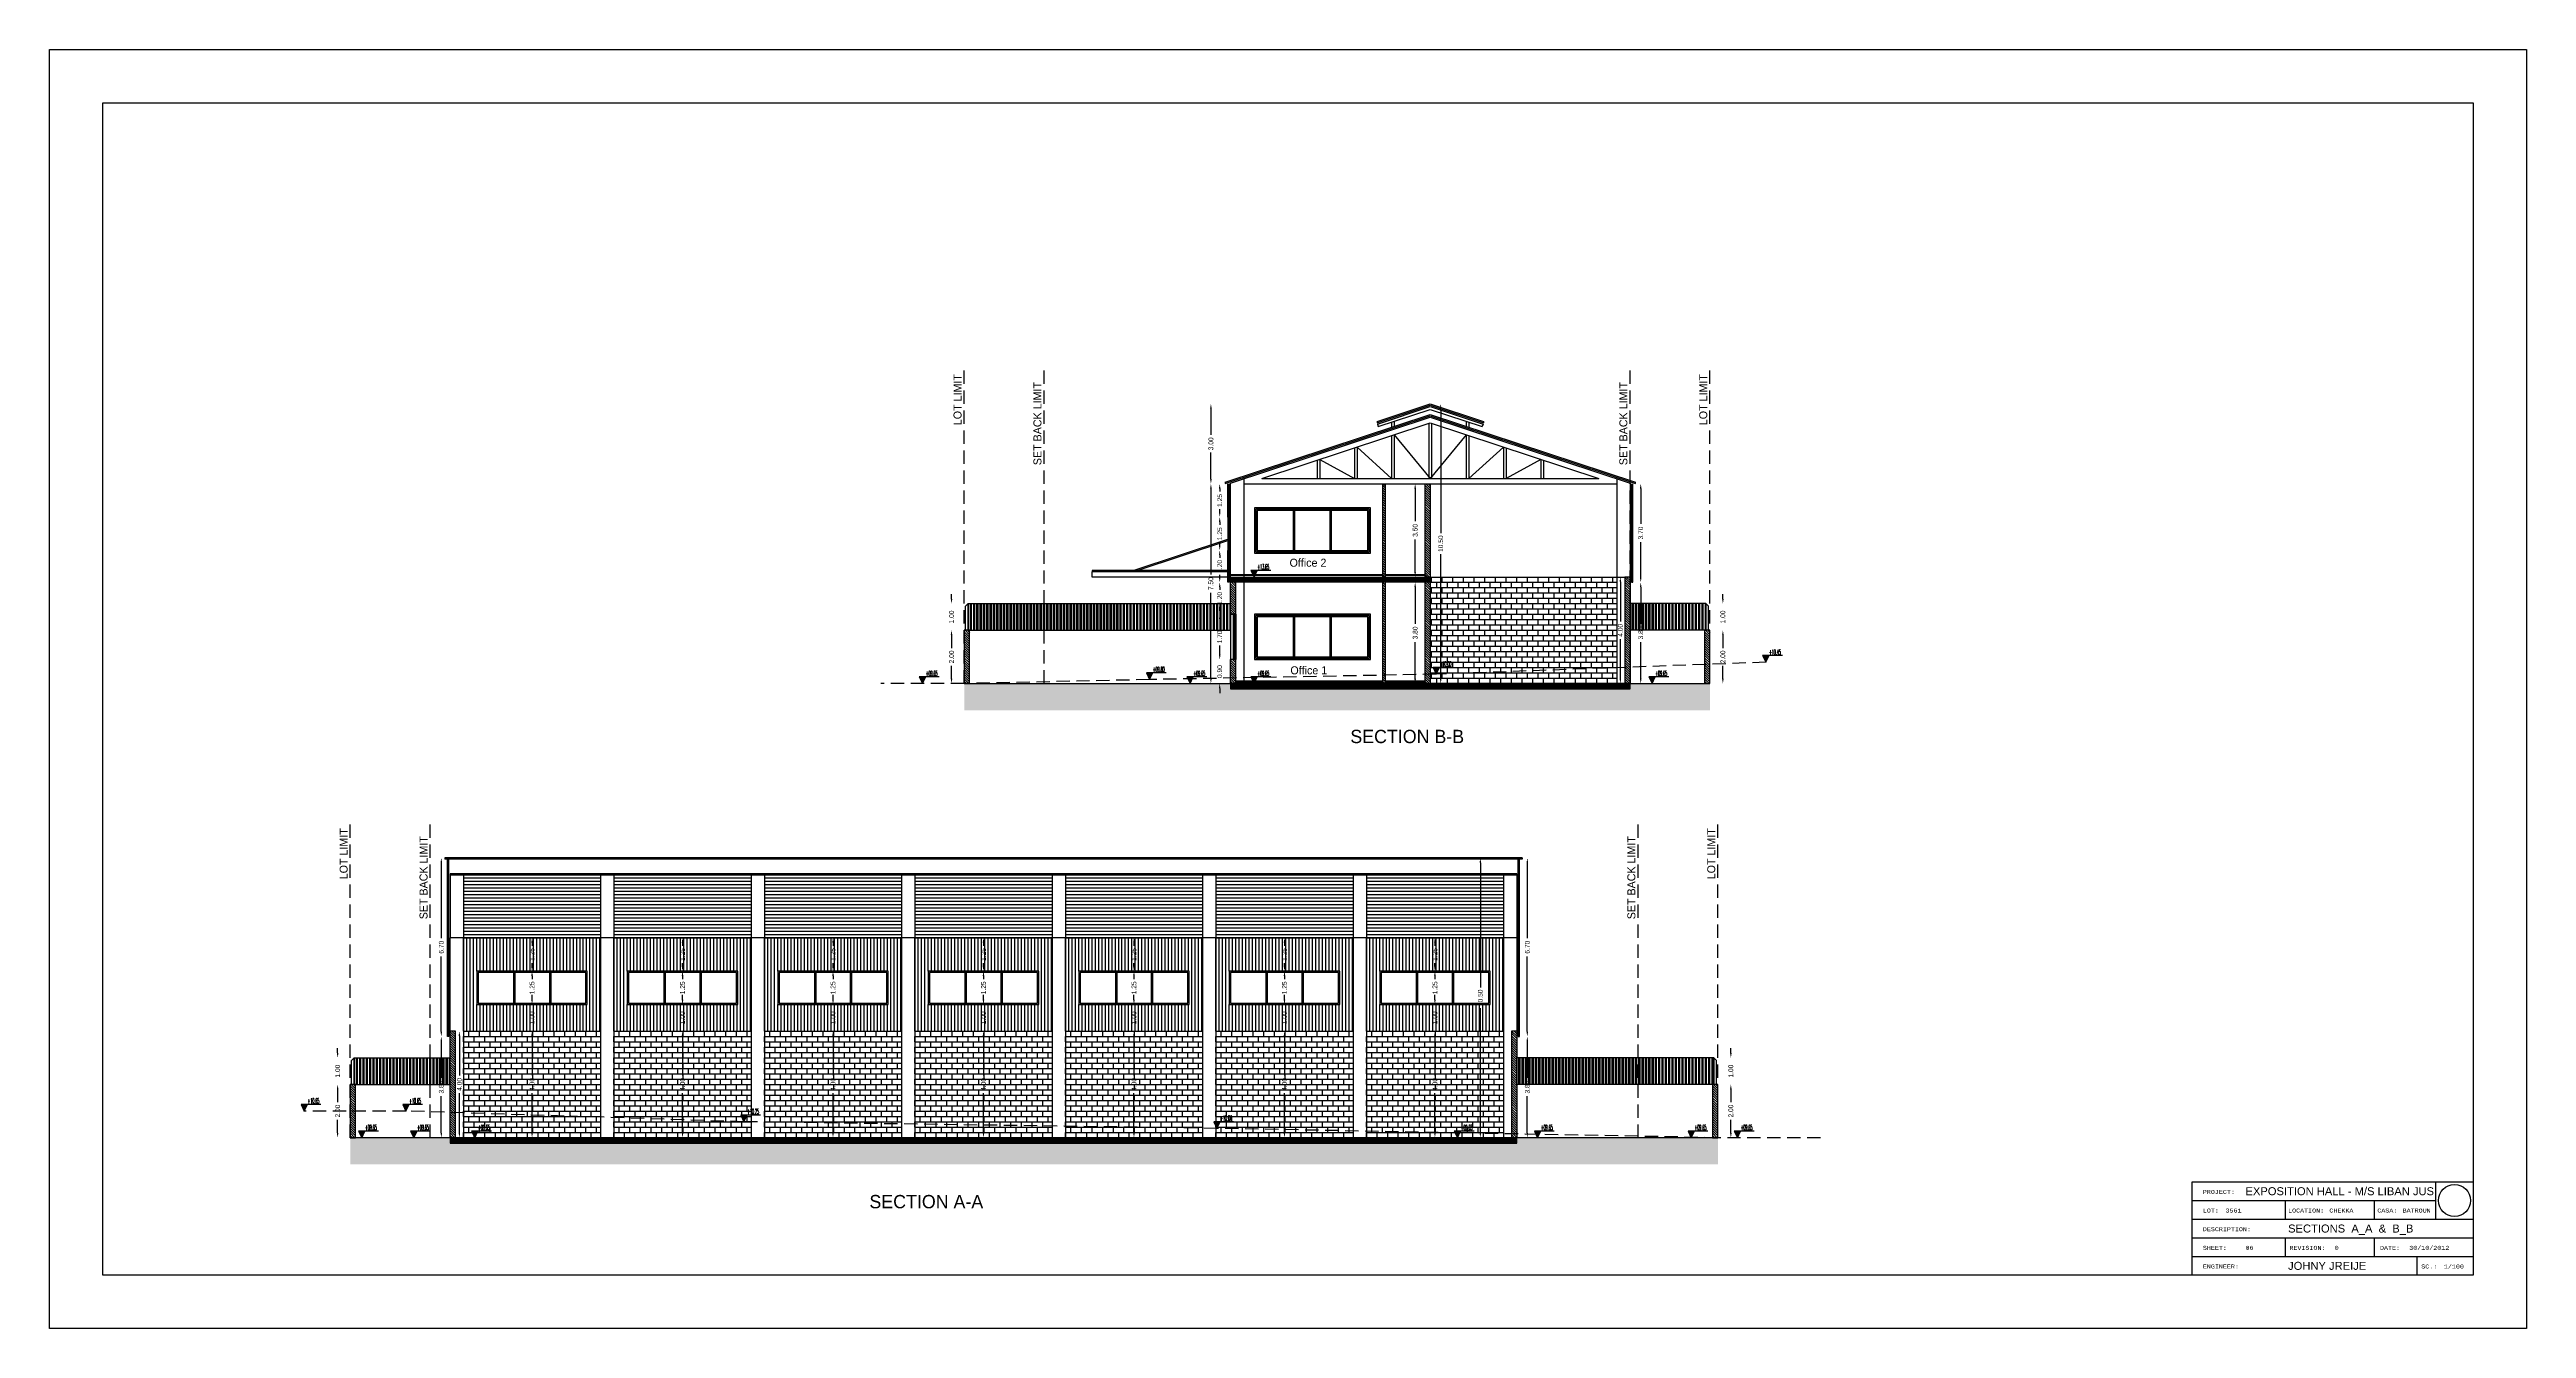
# Model space of a CAD drawing. Header units: metres. Extents: x -353217 to -351774, y -68080 to -67552.
# Drawn here: x -352496.3 to -352403.3, y -68031.9 to -67983.9 of the extents above; entities that cross this region are included whole.
import ezdxf
from ezdxf.enums import TextEntityAlignment as Align

# ---------------------------------------------------------------- set-up
doc = ezdxf.new("R2010")
doc.units = ezdxf.units.M
doc.header["$MEASUREMENT"] = 0
doc.header["$PDMODE"] = 2
doc.header["$PDSIZE"] = -0.6
doc.linetypes.add('DASHED', pattern=[0.75, 0.5, -0.25])
doc.linetypes.add('HIDDEN2', pattern=[0.1875, 0.125, -0.0625])
for name, color, linetype in [('A-dim', 4, 'Continuous'), ('A-edge', 1, 'Continuous'), ('A-HATCH', 9, 'Continuous'), ('A-hidden', 8, 'HIDDEN2'), ('A-levels', 4, 'Continuous'), ('A-TEXT', 6, 'Continuous'), ('A-walls', 5, 'Continuous'), ('CADRE', 8, 'Continuous'), ('CONTOUR', 4, 'Continuous'), ('Dim', 40, 'Continuous'), ('etage courant', 10, 'Continuous'), ('gate', 4, 'Continuous'), ('lot', 3, 'Continuous'), ('structure', 3, 'Continuous')]:
    doc.layers.add(name, color=color, linetype=linetype)
doc.styles.add('ROMANS', font='romans', dxfattribs={"height": 0.4})
doc.styles.add('STYLE1', font='swissi.ttf', dxfattribs={"height": 0.3})
doc.styles.add('STYLE2', font='cour.ttf', dxfattribs={"height": 0.15})
doc.dimstyles.get("Standard").update_dxf_attribs({"dimtxt": 0.18, "dimasz": 0.18, "dimexe": 0.18, "dimexo": 0.0625, "dimgap": 0.09, "dimtad": 0, "dimzin": 0, "dimdsep": 46, "dimtxsty": 'Standard', "dimcen": 0.09, "dimse1": 1, "dimse2": 1, "dimadec": 0, "dimazin": 0, "dimtfac": 1, "dimtix": 1, "dimtofl": 0, "dimtmove": 0, "dimatfit": 3, "dimfxl": 0, "dimtolj": 1, "dimtzin": 0, "dimarcsym": 0})

# ---------------------------------------------------------------- blocks, each defined once
blk = doc.blocks.new('*D95')
at = {"layer": 'A-dim', "color": 0, "lineweight": -2, "transparency": 16777216}
for p, q in [((-352485.453, -68022.896), (-352485.453, -68023.386)), ((-352485.453, -68024.536), (-352485.453, -68024.046))]:
    blk.add_line(p, q, dxfattribs=at)
at = {"layer": 'A-dim', "color": 0, "transparency": 16777216}
for points in [[(-352485.483, -68022.896), (-352485.423, -68022.896), (-352485.453, -68022.716)], [(-352485.483, -68024.536), (-352485.423, -68024.536), (-352485.453, -68024.716)]]:
    blk.add_solid(points, dxfattribs=at)
at = {"layer": 'Defpoints', "color": 0, "transparency": 16777216}
for p in [(-352485.453, -68022.716), (-352484.778, -68022.716), (-352484.778, -68024.716)]:
    blk.add_point(p, dxfattribs=at)
at = {"layer": 'A-dim', "color": 0, "transparency": 16777216, "insert": (-352485.453, -68023.716), "char_height": 0.18, "attachment_point": 5, "rotation": 90}
blk.add_mtext('\\A1;2.00', dxfattribs=at)
blk = doc.blocks.new('*D96')
at = {"layer": 'A-dim', "color": 0, "lineweight": -2, "transparency": 16777216}
for p, q in [((-352485.453, -68021.536), (-352485.453, -68021.356)), ((-352485.453, -68022.896), (-352485.453, -68023.076))]:
    blk.add_line(p, q, dxfattribs=at)
at = {"layer": 'A-dim', "color": 0, "transparency": 16777216}
for points in [[(-352485.483, -68021.536), (-352485.423, -68021.536), (-352485.453, -68021.716)], [(-352485.483, -68022.896), (-352485.423, -68022.896), (-352485.453, -68022.716)]]:
    blk.add_solid(points, dxfattribs=at)
at = {"layer": 'Defpoints', "color": 0, "transparency": 16777216}
for p in [(-352485.453, -68021.716), (-352484.778, -68021.716), (-352484.778, -68022.716)]:
    blk.add_point(p, dxfattribs=at)
at = {"layer": 'A-dim', "color": 0, "transparency": 16777216, "insert": (-352485.453, -68022.216), "char_height": 0.18, "attachment_point": 5, "rotation": 90}
blk.add_mtext('\\A1;1.00', dxfattribs=at)
blk = doc.blocks.new('*D97')
at = {"layer": 'A-dim', "color": 0, "lineweight": -2, "transparency": 16777216}
for p, q in [((-352433.142, -68022.896), (-352433.142, -68023.386)), ((-352433.142, -68024.536), (-352433.142, -68024.046))]:
    blk.add_line(p, q, dxfattribs=at)
at = {"layer": 'A-dim', "color": 0, "transparency": 16777216}
for points in [[(-352433.172, -68022.896), (-352433.112, -68022.896), (-352433.142, -68022.716)], [(-352433.172, -68024.536), (-352433.112, -68024.536), (-352433.142, -68024.716)]]:
    blk.add_solid(points, dxfattribs=at)
at = {"layer": 'Defpoints', "color": 0, "transparency": 16777216}
for p in [(-352433.142, -68022.716), (-352432.467, -68022.716), (-352432.467, -68024.716)]:
    blk.add_point(p, dxfattribs=at)
at = {"layer": 'A-dim', "color": 0, "transparency": 16777216, "insert": (-352433.142, -68023.716), "char_height": 0.18, "attachment_point": 5, "rotation": 90}
blk.add_mtext('\\A1;2.00', dxfattribs=at)
blk = doc.blocks.new('*D98')
at = {"layer": 'A-dim', "color": 0, "lineweight": -2, "transparency": 16777216}
for p, q in [((-352433.142, -68021.536), (-352433.142, -68021.356)), ((-352433.142, -68022.896), (-352433.142, -68023.076))]:
    blk.add_line(p, q, dxfattribs=at)
at = {"layer": 'A-dim', "color": 0, "transparency": 16777216}
for points in [[(-352433.172, -68021.536), (-352433.112, -68021.536), (-352433.142, -68021.716)], [(-352433.172, -68022.896), (-352433.112, -68022.896), (-352433.142, -68022.716)]]:
    blk.add_solid(points, dxfattribs=at)
at = {"layer": 'Defpoints', "color": 0, "transparency": 16777216}
for p in [(-352433.142, -68021.716), (-352432.467, -68021.716), (-352432.467, -68022.716)]:
    blk.add_point(p, dxfattribs=at)
at = {"layer": 'A-dim', "color": 0, "transparency": 16777216, "insert": (-352433.142, -68022.216), "char_height": 0.18, "attachment_point": 5, "rotation": 90}
blk.add_mtext('\\A1;1.00', dxfattribs=at)
blk = doc.blocks.new('*D99')
at = {"layer": 'A-dim', "color": 0, "lineweight": -2, "transparency": 16777216}
for p, q in [((-352433.442, -68005.852), (-352433.442, -68006.342)), ((-352433.442, -68007.492), (-352433.442, -68007.002))]:
    blk.add_line(p, q, dxfattribs=at)
at = {"layer": 'A-dim', "color": 0, "transparency": 16777216}
for points in [[(-352433.472, -68005.852), (-352433.412, -68005.852), (-352433.442, -68005.672)], [(-352433.472, -68007.492), (-352433.412, -68007.492), (-352433.442, -68007.672)]]:
    blk.add_solid(points, dxfattribs=at)
at = {"layer": 'Defpoints', "color": 0, "transparency": 16777216}
for p in [(-352433.442, -68005.672), (-352432.767, -68005.672), (-352432.767, -68007.672)]:
    blk.add_point(p, dxfattribs=at)
at = {"layer": 'A-dim', "color": 0, "transparency": 16777216, "insert": (-352433.442, -68006.672), "char_height": 0.18, "attachment_point": 5, "rotation": 90}
blk.add_mtext('\\A1;2.00', dxfattribs=at)
blk = doc.blocks.new('*D100')
at = {"layer": 'A-dim', "color": 0, "lineweight": -2, "transparency": 16777216}
for p, q in [((-352433.442, -68004.492), (-352433.442, -68004.312)), ((-352433.442, -68005.852), (-352433.442, -68006.032))]:
    blk.add_line(p, q, dxfattribs=at)
at = {"layer": 'A-dim', "color": 0, "transparency": 16777216}
for points in [[(-352433.472, -68004.492), (-352433.412, -68004.492), (-352433.442, -68004.672)], [(-352433.472, -68005.852), (-352433.412, -68005.852), (-352433.442, -68005.672)]]:
    blk.add_solid(points, dxfattribs=at)
at = {"layer": 'Defpoints', "color": 0, "transparency": 16777216}
for p in [(-352433.442, -68004.672), (-352432.767, -68004.672), (-352432.767, -68005.672)]:
    blk.add_point(p, dxfattribs=at)
at = {"layer": 'A-dim', "color": 0, "transparency": 16777216, "insert": (-352433.442, -68005.172), "char_height": 0.18, "attachment_point": 5, "rotation": 90}
blk.add_mtext('\\A1;1.00', dxfattribs=at)
blk = doc.blocks.new('*D105')
at = {"layer": 'A-dim', "color": 0, "lineweight": -2, "transparency": 16777216}
for p, q in [((-352462.403, -68005.852), (-352462.403, -68006.342)), ((-352462.403, -68007.492), (-352462.403, -68007.002))]:
    blk.add_line(p, q, dxfattribs=at)
at = {"layer": 'A-dim', "color": 0, "transparency": 16777216}
for points in [[(-352462.433, -68005.852), (-352462.373, -68005.852), (-352462.403, -68005.672)], [(-352462.433, -68007.492), (-352462.373, -68007.492), (-352462.403, -68007.672)]]:
    blk.add_solid(points, dxfattribs=at)
at = {"layer": 'Defpoints', "color": 0, "transparency": 16777216}
for p in [(-352462.403, -68005.672), (-352461.728, -68005.672), (-352461.728, -68007.672)]:
    blk.add_point(p, dxfattribs=at)
at = {"layer": 'A-dim', "color": 0, "transparency": 16777216, "insert": (-352462.403, -68006.672), "char_height": 0.18, "attachment_point": 5, "rotation": 90}
blk.add_mtext('\\A1;2.00', dxfattribs=at)
blk = doc.blocks.new('*D106')
at = {"layer": 'A-dim', "color": 0, "lineweight": -2, "transparency": 16777216}
for p, q in [((-352462.403, -68004.492), (-352462.403, -68004.312)), ((-352462.403, -68005.852), (-352462.403, -68006.032))]:
    blk.add_line(p, q, dxfattribs=at)
at = {"layer": 'A-dim', "color": 0, "transparency": 16777216}
for points in [[(-352462.433, -68004.492), (-352462.373, -68004.492), (-352462.403, -68004.672)], [(-352462.433, -68005.852), (-352462.373, -68005.852), (-352462.403, -68005.672)]]:
    blk.add_solid(points, dxfattribs=at)
at = {"layer": 'Defpoints', "color": 0, "transparency": 16777216}
for p in [(-352462.403, -68004.672), (-352461.728, -68004.672), (-352461.728, -68005.672)]:
    blk.add_point(p, dxfattribs=at)
at = {"layer": 'A-dim', "color": 0, "transparency": 16777216, "insert": (-352462.403, -68005.172), "char_height": 0.18, "attachment_point": 5, "rotation": 90}
blk.add_mtext('\\A1;1.00', dxfattribs=at)
blk = doc.blocks.new('*D111')
at = {"layer": 'A-dim', "color": 0, "lineweight": -2, "transparency": 16777216}
for p, q in [((-352452.334, -68006.592), (-352452.334, -68006.412)), ((-352452.334, -68007.852), (-352452.334, -68008.032))]:
    blk.add_line(p, q, dxfattribs=at)
at = {"layer": 'A-dim', "color": 0, "transparency": 16777216}
for points in [[(-352452.364, -68006.592), (-352452.304, -68006.592), (-352452.334, -68006.772)], [(-352452.364, -68007.852), (-352452.304, -68007.852), (-352452.334, -68007.672)]]:
    blk.add_solid(points, dxfattribs=at)
at = {"layer": 'Defpoints', "color": 0, "transparency": 16777216}
for p in [(-352451.928, -68006.772), (-352452.334, -68007.672), (-352451.928, -68007.672)]:
    blk.add_point(p, dxfattribs=at)
at = {"layer": 'A-dim', "color": 0, "transparency": 16777216, "insert": (-352452.334, -68007.222), "char_height": 0.18, "attachment_point": 5, "rotation": 90}
blk.add_mtext('\\A1;0.90', dxfattribs=at)
blk = doc.blocks.new('*D112')
at = {"layer": 'A-dim', "color": 0, "lineweight": -2, "transparency": 16777216}
for p, q in [((-352452.334, -68005.252), (-352452.334, -68005.607)), ((-352452.334, -68006.592), (-352452.334, -68006.237))]:
    blk.add_line(p, q, dxfattribs=at)
at = {"layer": 'A-dim', "color": 0, "transparency": 16777216}
for points in [[(-352452.364, -68005.252), (-352452.304, -68005.252), (-352452.334, -68005.072)], [(-352452.364, -68006.592), (-352452.304, -68006.592), (-352452.334, -68006.772)]]:
    blk.add_solid(points, dxfattribs=at)
at = {"layer": 'Defpoints', "color": 0, "transparency": 16777216}
for p in [(-352452.334, -68005.072), (-352451.928, -68005.072), (-352451.928, -68006.772)]:
    blk.add_point(p, dxfattribs=at)
at = {"layer": 'A-dim', "color": 0, "transparency": 16777216, "insert": (-352452.334, -68005.922), "char_height": 0.18, "attachment_point": 5, "rotation": 90}
blk.add_mtext('\\A1;1.70', dxfattribs=at)
blk = doc.blocks.new('*D113')
at = {"layer": 'A-dim', "color": 0, "lineweight": -2, "transparency": 16777216}
for p, q in [((-352452.334, -68004.052), (-352452.334, -68004.157)), ((-352452.334, -68004.892), (-352452.334, -68004.787))]:
    blk.add_line(p, q, dxfattribs=at)
at = {"layer": 'A-dim', "color": 0, "transparency": 16777216}
for points in [[(-352452.364, -68004.052), (-352452.304, -68004.052), (-352452.334, -68003.872)], [(-352452.364, -68004.892), (-352452.304, -68004.892), (-352452.334, -68005.072)]]:
    blk.add_solid(points, dxfattribs=at)
at = {"layer": 'Defpoints', "color": 0, "transparency": 16777216}
for p in [(-352452.334, -68003.872), (-352451.928, -68003.872), (-352451.928, -68005.072)]:
    blk.add_point(p, dxfattribs=at)
at = {"layer": 'A-dim', "color": 0, "transparency": 16777216, "insert": (-352452.334, -68004.472), "char_height": 0.18, "attachment_point": 5, "rotation": 90}
blk.add_mtext('\\A1;1.20', dxfattribs=at)
blk = doc.blocks.new('*D114')
at = {"layer": 'A-dim', "color": 0, "lineweight": -2, "transparency": 16777216}
for p, q in [((-352452.334, -68002.852), (-352452.334, -68002.957)), ((-352452.334, -68003.692), (-352452.334, -68003.587))]:
    blk.add_line(p, q, dxfattribs=at)
at = {"layer": 'A-dim', "color": 0, "transparency": 16777216}
for points in [[(-352452.364, -68002.852), (-352452.304, -68002.852), (-352452.334, -68002.672)], [(-352452.364, -68003.692), (-352452.304, -68003.692), (-352452.334, -68003.872)]]:
    blk.add_solid(points, dxfattribs=at)
at = {"layer": 'Defpoints', "color": 0, "transparency": 16777216}
for p in [(-352452.334, -68002.672), (-352452.028, -68002.672), (-352452.028, -68003.872)]:
    blk.add_point(p, dxfattribs=at)
at = {"layer": 'A-dim', "color": 0, "transparency": 16777216, "insert": (-352452.334, -68003.272), "char_height": 0.18, "attachment_point": 5, "rotation": 90}
blk.add_mtext('\\A1;1.20', dxfattribs=at)
blk = doc.blocks.new('*D115')
at = {"layer": 'A-dim', "color": 0, "lineweight": -2, "transparency": 16777216}
for p, q in [((-352452.334, -68001.602), (-352452.334, -68001.717)), ((-352452.334, -68002.492), (-352452.334, -68002.377))]:
    blk.add_line(p, q, dxfattribs=at)
at = {"layer": 'A-dim', "color": 0, "transparency": 16777216}
for points in [[(-352452.364, -68001.602), (-352452.304, -68001.602), (-352452.334, -68001.422)], [(-352452.364, -68002.492), (-352452.304, -68002.492), (-352452.334, -68002.672)]]:
    blk.add_solid(points, dxfattribs=at)
at = {"layer": 'Defpoints', "color": 0, "transparency": 16777216}
for p in [(-352452.334, -68001.422), (-352452.028, -68001.422), (-352452.028, -68002.672)]:
    blk.add_point(p, dxfattribs=at)
at = {"layer": 'A-dim', "color": 0, "transparency": 16777216, "insert": (-352452.334, -68002.047), "char_height": 0.18, "attachment_point": 5, "rotation": 90}
blk.add_mtext('\\A1;1.25', dxfattribs=at)
blk = doc.blocks.new('*D116')
at = {"layer": 'A-dim', "color": 0, "lineweight": -2, "transparency": 16777216}
for p, q in [((-352452.334, -68000.352), (-352452.334, -68000.467)), ((-352452.334, -68001.242), (-352452.334, -68001.127))]:
    blk.add_line(p, q, dxfattribs=at)
at = {"layer": 'A-dim', "color": 0, "transparency": 16777216}
for points in [[(-352452.364, -68000.352), (-352452.304, -68000.352), (-352452.334, -68000.172)], [(-352452.364, -68001.242), (-352452.304, -68001.242), (-352452.334, -68001.422)]]:
    blk.add_solid(points, dxfattribs=at)
at = {"layer": 'Defpoints', "color": 0, "transparency": 16777216}
for p in [(-352452.334, -68000.172), (-352452.028, -68000.172), (-352452.028, -68001.422)]:
    blk.add_point(p, dxfattribs=at)
at = {"layer": 'A-dim', "color": 0, "transparency": 16777216, "insert": (-352452.334, -68000.797), "char_height": 0.18, "attachment_point": 5, "rotation": 90}
blk.add_mtext('\\A1;1.25', dxfattribs=at)
blk = doc.blocks.new('*D117')
at = {"layer": 'A-dim', "color": 0, "lineweight": -2, "transparency": 16777216}
for p, q in [((-352452.664, -68000.352), (-352452.664, -68003.577)), ((-352452.664, -68007.492), (-352452.664, -68004.267))]:
    blk.add_line(p, q, dxfattribs=at)
at = {"layer": 'A-dim', "color": 0, "transparency": 16777216}
for points in [[(-352452.694, -68000.352), (-352452.634, -68000.352), (-352452.664, -68000.172)], [(-352452.694, -68007.492), (-352452.634, -68007.492), (-352452.664, -68007.672)]]:
    blk.add_solid(points, dxfattribs=at)
at = {"layer": 'Defpoints', "color": 0, "transparency": 16777216}
for p in [(-352452.028, -68000.172), (-352452.664, -68007.672), (-352451.928, -68007.672)]:
    blk.add_point(p, dxfattribs=at)
at = {"layer": 'A-dim', "color": 0, "transparency": 16777216, "insert": (-352452.664, -68003.922), "char_height": 0.18, "attachment_point": 5, "rotation": 90}
blk.add_mtext('\\A1;7.50', dxfattribs=at)
blk = doc.blocks.new('*D118')
at = {"layer": 'A-dim', "color": 0, "lineweight": -2, "transparency": 16777216}
for p, q in [((-352444.036, -67997.352), (-352444.036, -68002.032)), ((-352444.036, -68007.492), (-352444.036, -68002.812))]:
    blk.add_line(p, q, dxfattribs=at)
at = {"layer": 'A-dim', "color": 0, "transparency": 16777216}
for points in [[(-352444.066, -67997.352), (-352444.006, -67997.352), (-352444.036, -67997.172)], [(-352444.066, -68007.492), (-352444.006, -68007.492), (-352444.036, -68007.672)]]:
    blk.add_solid(points, dxfattribs=at)
at = {"layer": 'Defpoints', "color": 0, "transparency": 16777216}
for p in [(-352444.428, -67997.172), (-352444.428, -68007.672), (-352444.036, -68007.672)]:
    blk.add_point(p, dxfattribs=at)
at = {"layer": 'A-dim', "color": 0, "transparency": 16777216, "insert": (-352444.036, -68002.422), "char_height": 0.18, "attachment_point": 5, "rotation": 90}
blk.add_mtext('\\A1;10.50', dxfattribs=at)
blk = doc.blocks.new('*D119')
at = {"layer": 'A-dim', "color": 0, "lineweight": -2, "transparency": 16777216}
for p, q in [((-352444.995, -68000.352), (-352444.995, -68001.577)), ((-352444.995, -68003.492), (-352444.995, -68002.267))]:
    blk.add_line(p, q, dxfattribs=at)
at = {"layer": 'A-dim', "color": 0, "transparency": 16777216}
for points in [[(-352445.025, -68000.352), (-352444.965, -68000.352), (-352444.995, -68000.172)], [(-352445.025, -68003.492), (-352444.965, -68003.492), (-352444.995, -68003.672)]]:
    blk.add_solid(points, dxfattribs=at)
at = {"layer": 'Defpoints', "color": 0, "transparency": 16777216}
for p in [(-352444.628, -68000.172), (-352444.995, -68003.672), (-352444.628, -68003.672)]:
    blk.add_point(p, dxfattribs=at)
at = {"layer": 'A-dim', "color": 0, "transparency": 16777216, "insert": (-352444.995, -68001.922), "char_height": 0.18, "attachment_point": 5, "rotation": 90}
blk.add_mtext('\\A1;3.50', dxfattribs=at)
blk = doc.blocks.new('*D120')
at = {"layer": 'A-dim', "color": 0, "lineweight": -2, "transparency": 16777216}
for p, q in [((-352444.995, -68004.052), (-352444.995, -68005.427)), ((-352444.995, -68007.492), (-352444.995, -68006.117))]:
    blk.add_line(p, q, dxfattribs=at)
at = {"layer": 'A-dim', "color": 0, "transparency": 16777216}
for points in [[(-352445.025, -68004.052), (-352444.965, -68004.052), (-352444.995, -68003.872)], [(-352445.025, -68007.492), (-352444.965, -68007.492), (-352444.995, -68007.672)]]:
    blk.add_solid(points, dxfattribs=at)
at = {"layer": 'Defpoints', "color": 0, "transparency": 16777216}
for p in [(-352444.628, -68003.872), (-352444.995, -68007.672), (-352444.628, -68007.672)]:
    blk.add_point(p, dxfattribs=at)
at = {"layer": 'A-dim', "color": 0, "transparency": 16777216, "insert": (-352444.995, -68005.772), "char_height": 0.18, "attachment_point": 5, "rotation": 90}
blk.add_mtext('\\A1;3.80', dxfattribs=at)
blk = doc.blocks.new('*D121')
at = {"layer": 'A-dim', "color": 0, "lineweight": -2, "transparency": 16777216}
for p, q in [((-352437.291, -68003.852), (-352437.291, -68005.342)), ((-352437.291, -68007.492), (-352437.291, -68006.002))]:
    blk.add_line(p, q, dxfattribs=at)
at = {"layer": 'A-dim', "color": 0, "transparency": 16777216}
for points in [[(-352437.321, -68003.852), (-352437.261, -68003.852), (-352437.291, -68003.672)], [(-352437.321, -68007.492), (-352437.261, -68007.492), (-352437.291, -68007.672)]]:
    blk.add_solid(points, dxfattribs=at)
at = {"layer": 'Defpoints', "color": 0, "transparency": 16777216}
for p in [(-352436.928, -68003.672), (-352437.291, -68007.672), (-352436.928, -68007.672)]:
    blk.add_point(p, dxfattribs=at)
at = {"layer": 'A-dim', "color": 0, "transparency": 16777216, "insert": (-352437.291, -68005.672), "char_height": 0.18, "attachment_point": 5, "rotation": 90}
blk.add_mtext('\\A1;4.00', dxfattribs=at)
blk = doc.blocks.new('*D122')
at = {"layer": 'A-dim', "color": 0, "lineweight": -2, "transparency": 16777216}
for p, q in [((-352436.526, -68000.352), (-352436.526, -68001.677)), ((-352436.526, -68003.692), (-352436.526, -68002.367))]:
    blk.add_line(p, q, dxfattribs=at)
at = {"layer": 'A-dim', "color": 0, "transparency": 16777216}
for points in [[(-352436.556, -68000.352), (-352436.496, -68000.352), (-352436.526, -68000.172)], [(-352436.556, -68003.692), (-352436.496, -68003.692), (-352436.526, -68003.872)]]:
    blk.add_solid(points, dxfattribs=at)
at = {"layer": 'Defpoints', "color": 0, "transparency": 16777216}
for p in [(-352436.828, -68000.172), (-352436.526, -68000.172), (-352436.828, -68003.872)]:
    blk.add_point(p, dxfattribs=at)
at = {"layer": 'A-dim', "color": 0, "transparency": 16777216, "insert": (-352436.526, -68002.022), "char_height": 0.18, "attachment_point": 5, "rotation": 90}
blk.add_mtext('\\A1;3.70', dxfattribs=at)
blk = doc.blocks.new('*D123')
at = {"layer": 'A-dim', "color": 0, "lineweight": -2, "transparency": 16777216}
for p, q in [((-352436.526, -68004.052), (-352436.526, -68005.427)), ((-352436.526, -68007.492), (-352436.526, -68006.117))]:
    blk.add_line(p, q, dxfattribs=at)
at = {"layer": 'A-dim', "color": 0, "transparency": 16777216}
for points in [[(-352436.556, -68004.052), (-352436.496, -68004.052), (-352436.526, -68003.872)], [(-352436.556, -68007.492), (-352436.496, -68007.492), (-352436.526, -68007.672)]]:
    blk.add_solid(points, dxfattribs=at)
at = {"layer": 'Defpoints', "color": 0, "transparency": 16777216}
for p in [(-352436.828, -68003.872), (-352436.828, -68007.672), (-352436.526, -68007.672)]:
    blk.add_point(p, dxfattribs=at)
at = {"layer": 'A-dim', "color": 0, "transparency": 16777216, "insert": (-352436.526, -68005.772), "char_height": 0.18, "attachment_point": 5, "rotation": 90}
blk.add_mtext('\\A1;3.80', dxfattribs=at)
blk = doc.blocks.new('*D124')
at = {"layer": 'A-dim', "color": 0, "lineweight": -2, "transparency": 16777216}
for p, q in [((-352440.784, -68021.096), (-352440.784, -68022.471)), ((-352440.784, -68024.536), (-352440.784, -68023.161))]:
    blk.add_line(p, q, dxfattribs=at)
at = {"layer": 'A-dim', "color": 0, "transparency": 16777216}
for points in [[(-352440.814, -68021.096), (-352440.754, -68021.096), (-352440.784, -68020.916)], [(-352440.814, -68024.536), (-352440.754, -68024.536), (-352440.784, -68024.716)]]:
    blk.add_solid(points, dxfattribs=at)
at = {"layer": 'Defpoints', "color": 0, "transparency": 16777216}
for p in [(-352441.078, -68020.916), (-352441.078, -68024.716), (-352440.784, -68024.716)]:
    blk.add_point(p, dxfattribs=at)
at = {"layer": 'A-dim', "color": 0, "transparency": 16777216, "insert": (-352440.784, -68022.816), "char_height": 0.18, "attachment_point": 5, "rotation": 90}
blk.add_mtext('\\A1;3.80', dxfattribs=at)
blk = doc.blocks.new('*D125')
at = {"layer": 'A-dim', "color": 0, "lineweight": -2, "transparency": 16777216}
for p, q in [((-352440.784, -68014.396), (-352440.784, -68017.221)), ((-352440.784, -68020.736), (-352440.784, -68017.911))]:
    blk.add_line(p, q, dxfattribs=at)
at = {"layer": 'A-dim', "color": 0, "transparency": 16777216}
for points in [[(-352440.814, -68014.396), (-352440.754, -68014.396), (-352440.784, -68014.216)], [(-352440.814, -68020.736), (-352440.754, -68020.736), (-352440.784, -68020.916)]]:
    blk.add_solid(points, dxfattribs=at)
at = {"layer": 'Defpoints', "color": 0, "transparency": 16777216}
for p in [(-352441.078, -68014.216), (-352440.784, -68014.216), (-352441.078, -68020.916)]:
    blk.add_point(p, dxfattribs=at)
at = {"layer": 'A-dim', "color": 0, "transparency": 16777216, "insert": (-352440.784, -68017.566), "char_height": 0.18, "attachment_point": 5, "rotation": 90}
blk.add_mtext('\\A1;6.70', dxfattribs=at)
blk = doc.blocks.new('*D126')
at = {"layer": 'A-dim', "color": 0, "lineweight": -2, "transparency": 16777216}
for p, q in [((-352442.548, -68014.396), (-352442.548, -68019.076)), ((-352442.548, -68024.536), (-352442.548, -68019.856))]:
    blk.add_line(p, q, dxfattribs=at)
at = {"layer": 'A-dim', "color": 0, "transparency": 16777216}
for points in [[(-352442.578, -68014.396), (-352442.518, -68014.396), (-352442.548, -68014.216)], [(-352442.578, -68024.536), (-352442.518, -68024.536), (-352442.548, -68024.716)]]:
    blk.add_solid(points, dxfattribs=at)
at = {"layer": 'Defpoints', "color": 0, "transparency": 16777216}
for p in [(-352442.548, -68014.216), (-352441.378, -68014.216), (-352441.378, -68024.716)]:
    blk.add_point(p, dxfattribs=at)
at = {"layer": 'A-dim', "color": 0, "transparency": 16777216, "insert": (-352442.548, -68019.466), "char_height": 0.18, "attachment_point": 5, "rotation": 90}
blk.add_mtext('\\A1;10.50', dxfattribs=at)
blk = doc.blocks.new('*D127')
at = {"layer": 'A-dim', "color": 0, "lineweight": -2, "transparency": 16777216}
for p, q in [((-352480.882, -68020.896), (-352480.882, -68022.386)), ((-352480.882, -68024.536), (-352480.882, -68023.046))]:
    blk.add_line(p, q, dxfattribs=at)
at = {"layer": 'A-dim', "color": 0, "transparency": 16777216}
for points in [[(-352480.912, -68020.896), (-352480.852, -68020.896), (-352480.882, -68020.716)], [(-352480.912, -68024.536), (-352480.852, -68024.536), (-352480.882, -68024.716)]]:
    blk.add_solid(points, dxfattribs=at)
at = {"layer": 'Defpoints', "color": 0, "transparency": 16777216}
for p in [(-352480.372, -68020.716), (-352480.882, -68024.716), (-352480.372, -68024.716)]:
    blk.add_point(p, dxfattribs=at)
at = {"layer": 'A-dim', "color": 0, "transparency": 16777216, "insert": (-352480.882, -68022.716), "char_height": 0.18, "attachment_point": 5, "rotation": 90}
blk.add_mtext('\\A1;4.00', dxfattribs=at)
blk = doc.blocks.new('*D128')
at = {"layer": 'A-dim', "color": 0, "lineweight": -2, "transparency": 16777216}
for p, q in [((-352481.56, -68021.096), (-352481.56, -68022.471)), ((-352481.56, -68024.536), (-352481.56, -68023.161))]:
    blk.add_line(p, q, dxfattribs=at)
at = {"layer": 'A-dim', "color": 0, "transparency": 16777216}
for points in [[(-352481.59, -68021.096), (-352481.53, -68021.096), (-352481.56, -68020.916)], [(-352481.59, -68024.536), (-352481.53, -68024.536), (-352481.56, -68024.716)]]:
    blk.add_solid(points, dxfattribs=at)
at = {"layer": 'Defpoints', "color": 0, "transparency": 16777216}
for p in [(-352481.278, -68020.916), (-352481.56, -68024.716), (-352481.278, -68024.716)]:
    blk.add_point(p, dxfattribs=at)
at = {"layer": 'A-dim', "color": 0, "transparency": 16777216, "insert": (-352481.56, -68022.816), "char_height": 0.18, "attachment_point": 5, "rotation": 90}
blk.add_mtext('\\A1;3.80', dxfattribs=at)
blk = doc.blocks.new('*D129')
at = {"layer": 'A-dim', "color": 0, "lineweight": -2, "transparency": 16777216}
for p, q in [((-352481.56, -68014.396), (-352481.56, -68017.221)), ((-352481.56, -68020.736), (-352481.56, -68017.911))]:
    blk.add_line(p, q, dxfattribs=at)
at = {"layer": 'A-dim', "color": 0, "transparency": 16777216}
for points in [[(-352481.59, -68014.396), (-352481.53, -68014.396), (-352481.56, -68014.216)], [(-352481.59, -68020.736), (-352481.53, -68020.736), (-352481.56, -68020.916)]]:
    blk.add_solid(points, dxfattribs=at)
at = {"layer": 'Defpoints', "color": 0, "transparency": 16777216}
for p in [(-352481.56, -68014.216), (-352481.328, -68014.216), (-352481.328, -68020.916)]:
    blk.add_point(p, dxfattribs=at)
at = {"layer": 'A-dim', "color": 0, "transparency": 16777216, "insert": (-352481.56, -68017.566), "char_height": 0.18, "attachment_point": 5, "rotation": 90}
blk.add_mtext('\\A1;6.70', dxfattribs=at)
blk = doc.blocks.new('*D167')
at = {"layer": 'A-dim', "color": 0, "lineweight": -2, "transparency": 16777216}
for p, q in [((-352444.253, -68018.646), (-352444.253, -68018.761)), ((-352444.253, -68019.536), (-352444.253, -68019.421))]:
    blk.add_line(p, q, dxfattribs=at)
at = {"layer": 'A-dim', "color": 0, "transparency": 16777216}
for points in [[(-352444.283, -68018.646), (-352444.223, -68018.646), (-352444.253, -68018.466)], [(-352444.283, -68019.536), (-352444.223, -68019.536), (-352444.253, -68019.716)]]:
    blk.add_solid(points, dxfattribs=at)
at = {"layer": 'Defpoints', "color": 0, "transparency": 16777216}
for p in [(-352444.253, -68018.466), (-352444.253, -68019.716), (-352444.253, -68019.716)]:
    blk.add_point(p, dxfattribs=at)
at = {"layer": 'A-dim', "color": 0, "transparency": 16777216, "insert": (-352444.253, -68019.091), "char_height": 0.18, "attachment_point": 5, "rotation": 90}
blk.add_mtext('\\A1;1.25', dxfattribs=at)
blk = doc.blocks.new('*D168')
at = {"layer": 'A-dim', "color": 0, "lineweight": -2, "transparency": 16777216}
for p, q in [((-352444.253, -68019.536), (-352444.253, -68019.356)), ((-352444.253, -68020.896), (-352444.253, -68021.076))]:
    blk.add_line(p, q, dxfattribs=at)
at = {"layer": 'A-dim', "color": 0, "transparency": 16777216}
for points in [[(-352444.283, -68019.536), (-352444.223, -68019.536), (-352444.253, -68019.716)], [(-352444.283, -68020.896), (-352444.223, -68020.896), (-352444.253, -68020.716)]]:
    blk.add_solid(points, dxfattribs=at)
at = {"layer": 'Defpoints', "color": 0, "transparency": 16777216}
for p in [(-352444.253, -68019.716), (-352444.253, -68020.716), (-352444.253, -68020.716)]:
    blk.add_point(p, dxfattribs=at)
at = {"layer": 'A-dim', "color": 0, "transparency": 16777216, "insert": (-352444.253, -68020.216), "char_height": 0.18, "attachment_point": 5, "rotation": 90}
blk.add_mtext('\\A1;1.00', dxfattribs=at)
blk = doc.blocks.new('*D169')
at = {"layer": 'A-dim', "color": 0, "lineweight": -2, "transparency": 16777216}
for p, q in [((-352444.253, -68020.896), (-352444.253, -68022.386)), ((-352444.253, -68024.536), (-352444.253, -68023.046))]:
    blk.add_line(p, q, dxfattribs=at)
at = {"layer": 'A-dim', "color": 0, "transparency": 16777216}
for points in [[(-352444.283, -68020.896), (-352444.223, -68020.896), (-352444.253, -68020.716)], [(-352444.283, -68024.536), (-352444.223, -68024.536), (-352444.253, -68024.716)]]:
    blk.add_solid(points, dxfattribs=at)
at = {"layer": 'Defpoints', "color": 0, "transparency": 16777216}
for p in [(-352444.253, -68020.716), (-352444.253, -68024.716), (-352444.253, -68024.716)]:
    blk.add_point(p, dxfattribs=at)
at = {"layer": 'A-dim', "color": 0, "transparency": 16777216, "insert": (-352444.253, -68022.716), "char_height": 0.18, "attachment_point": 5, "rotation": 90}
blk.add_mtext('\\A1;4.00', dxfattribs=at)
blk = doc.blocks.new('*D170')
at = {"layer": 'A-dim', "color": 0, "lineweight": -2, "transparency": 16777216}
for p, q in [((-352444.253, -68017.396), (-352444.253, -68017.511)), ((-352444.253, -68018.286), (-352444.253, -68018.171))]:
    blk.add_line(p, q, dxfattribs=at)
at = {"layer": 'A-dim', "color": 0, "transparency": 16777216}
for points in [[(-352444.283, -68017.396), (-352444.223, -68017.396), (-352444.253, -68017.216)], [(-352444.283, -68018.286), (-352444.223, -68018.286), (-352444.253, -68018.466)]]:
    blk.add_solid(points, dxfattribs=at)
at = {"layer": 'Defpoints', "color": 0, "transparency": 16777216}
for p in [(-352444.253, -68017.216), (-352444.253, -68017.216), (-352444.253, -68018.466)]:
    blk.add_point(p, dxfattribs=at)
at = {"layer": 'A-dim', "color": 0, "transparency": 16777216, "insert": (-352444.253, -68017.841), "char_height": 0.18, "attachment_point": 5, "rotation": 90}
blk.add_mtext('\\A1;1.25', dxfattribs=at)
blk = doc.blocks.new('*D171')
at = {"layer": 'A-dim', "color": 0, "lineweight": -2, "transparency": 16777216}
for p, q in [((-352449.903, -68018.646), (-352449.903, -68018.761)), ((-352449.903, -68019.536), (-352449.903, -68019.421))]:
    blk.add_line(p, q, dxfattribs=at)
at = {"layer": 'A-dim', "color": 0, "transparency": 16777216}
for points in [[(-352449.933, -68018.646), (-352449.873, -68018.646), (-352449.903, -68018.466)], [(-352449.933, -68019.536), (-352449.873, -68019.536), (-352449.903, -68019.716)]]:
    blk.add_solid(points, dxfattribs=at)
at = {"layer": 'Defpoints', "color": 0, "transparency": 16777216}
for p in [(-352449.903, -68018.466), (-352449.903, -68019.716), (-352449.903, -68019.716)]:
    blk.add_point(p, dxfattribs=at)
at = {"layer": 'A-dim', "color": 0, "transparency": 16777216, "insert": (-352449.903, -68019.091), "char_height": 0.18, "attachment_point": 5, "rotation": 90}
blk.add_mtext('\\A1;1.25', dxfattribs=at)
blk = doc.blocks.new('*D172')
at = {"layer": 'A-dim', "color": 0, "lineweight": -2, "transparency": 16777216}
for p, q in [((-352449.903, -68019.536), (-352449.903, -68019.356)), ((-352449.903, -68020.896), (-352449.903, -68021.076))]:
    blk.add_line(p, q, dxfattribs=at)
at = {"layer": 'A-dim', "color": 0, "transparency": 16777216}
for points in [[(-352449.933, -68019.536), (-352449.873, -68019.536), (-352449.903, -68019.716)], [(-352449.933, -68020.896), (-352449.873, -68020.896), (-352449.903, -68020.716)]]:
    blk.add_solid(points, dxfattribs=at)
at = {"layer": 'Defpoints', "color": 0, "transparency": 16777216}
for p in [(-352449.903, -68019.716), (-352449.903, -68020.716), (-352449.903, -68020.716)]:
    blk.add_point(p, dxfattribs=at)
at = {"layer": 'A-dim', "color": 0, "transparency": 16777216, "insert": (-352449.903, -68020.216), "char_height": 0.18, "attachment_point": 5, "rotation": 90}
blk.add_mtext('\\A1;1.00', dxfattribs=at)
blk = doc.blocks.new('*D173')
at = {"layer": 'A-dim', "color": 0, "lineweight": -2, "transparency": 16777216}
for p, q in [((-352449.903, -68020.896), (-352449.903, -68022.386)), ((-352449.903, -68024.536), (-352449.903, -68023.046))]:
    blk.add_line(p, q, dxfattribs=at)
at = {"layer": 'A-dim', "color": 0, "transparency": 16777216}
for points in [[(-352449.933, -68020.896), (-352449.873, -68020.896), (-352449.903, -68020.716)], [(-352449.933, -68024.536), (-352449.873, -68024.536), (-352449.903, -68024.716)]]:
    blk.add_solid(points, dxfattribs=at)
at = {"layer": 'Defpoints', "color": 0, "transparency": 16777216}
for p in [(-352449.903, -68020.716), (-352449.903, -68024.716), (-352449.903, -68024.716)]:
    blk.add_point(p, dxfattribs=at)
at = {"layer": 'A-dim', "color": 0, "transparency": 16777216, "insert": (-352449.903, -68022.716), "char_height": 0.18, "attachment_point": 5, "rotation": 90}
blk.add_mtext('\\A1;4.00', dxfattribs=at)
blk = doc.blocks.new('*D174')
at = {"layer": 'A-dim', "color": 0, "lineweight": -2, "transparency": 16777216}
for p, q in [((-352449.903, -68017.396), (-352449.903, -68017.511)), ((-352449.903, -68018.286), (-352449.903, -68018.171))]:
    blk.add_line(p, q, dxfattribs=at)
at = {"layer": 'A-dim', "color": 0, "transparency": 16777216}
for points in [[(-352449.933, -68017.396), (-352449.873, -68017.396), (-352449.903, -68017.216)], [(-352449.933, -68018.286), (-352449.873, -68018.286), (-352449.903, -68018.466)]]:
    blk.add_solid(points, dxfattribs=at)
at = {"layer": 'Defpoints', "color": 0, "transparency": 16777216}
for p in [(-352449.903, -68017.216), (-352449.903, -68017.216), (-352449.903, -68018.466)]:
    blk.add_point(p, dxfattribs=at)
at = {"layer": 'A-dim', "color": 0, "transparency": 16777216, "insert": (-352449.903, -68017.841), "char_height": 0.18, "attachment_point": 5, "rotation": 90}
blk.add_mtext('\\A1;1.25', dxfattribs=at)
blk = doc.blocks.new('*D175')
at = {"layer": 'A-dim', "color": 0, "lineweight": -2, "transparency": 16777216}
for p, q in [((-352455.553, -68018.646), (-352455.553, -68018.761)), ((-352455.553, -68019.536), (-352455.553, -68019.421))]:
    blk.add_line(p, q, dxfattribs=at)
at = {"layer": 'A-dim', "color": 0, "transparency": 16777216}
for points in [[(-352455.583, -68018.646), (-352455.523, -68018.646), (-352455.553, -68018.466)], [(-352455.583, -68019.536), (-352455.523, -68019.536), (-352455.553, -68019.716)]]:
    blk.add_solid(points, dxfattribs=at)
at = {"layer": 'Defpoints', "color": 0, "transparency": 16777216}
for p in [(-352455.553, -68018.466), (-352455.553, -68019.716), (-352455.553, -68019.716)]:
    blk.add_point(p, dxfattribs=at)
at = {"layer": 'A-dim', "color": 0, "transparency": 16777216, "insert": (-352455.553, -68019.091), "char_height": 0.18, "attachment_point": 5, "rotation": 90}
blk.add_mtext('\\A1;1.25', dxfattribs=at)
blk = doc.blocks.new('*D176')
at = {"layer": 'A-dim', "color": 0, "lineweight": -2, "transparency": 16777216}
for p, q in [((-352455.553, -68019.536), (-352455.553, -68019.356)), ((-352455.553, -68020.896), (-352455.553, -68021.076))]:
    blk.add_line(p, q, dxfattribs=at)
at = {"layer": 'A-dim', "color": 0, "transparency": 16777216}
for points in [[(-352455.583, -68019.536), (-352455.523, -68019.536), (-352455.553, -68019.716)], [(-352455.583, -68020.896), (-352455.523, -68020.896), (-352455.553, -68020.716)]]:
    blk.add_solid(points, dxfattribs=at)
at = {"layer": 'Defpoints', "color": 0, "transparency": 16777216}
for p in [(-352455.553, -68019.716), (-352455.553, -68020.716), (-352455.553, -68020.716)]:
    blk.add_point(p, dxfattribs=at)
at = {"layer": 'A-dim', "color": 0, "transparency": 16777216, "insert": (-352455.553, -68020.216), "char_height": 0.18, "attachment_point": 5, "rotation": 90}
blk.add_mtext('\\A1;1.00', dxfattribs=at)
blk = doc.blocks.new('*D177')
at = {"layer": 'A-dim', "color": 0, "lineweight": -2, "transparency": 16777216}
for p, q in [((-352455.553, -68020.896), (-352455.553, -68022.386)), ((-352455.553, -68024.536), (-352455.553, -68023.046))]:
    blk.add_line(p, q, dxfattribs=at)
at = {"layer": 'A-dim', "color": 0, "transparency": 16777216}
for points in [[(-352455.583, -68020.896), (-352455.523, -68020.896), (-352455.553, -68020.716)], [(-352455.583, -68024.536), (-352455.523, -68024.536), (-352455.553, -68024.716)]]:
    blk.add_solid(points, dxfattribs=at)
at = {"layer": 'Defpoints', "color": 0, "transparency": 16777216}
for p in [(-352455.553, -68020.716), (-352455.553, -68024.716), (-352455.553, -68024.716)]:
    blk.add_point(p, dxfattribs=at)
at = {"layer": 'A-dim', "color": 0, "transparency": 16777216, "insert": (-352455.553, -68022.716), "char_height": 0.18, "attachment_point": 5, "rotation": 90}
blk.add_mtext('\\A1;4.00', dxfattribs=at)
blk = doc.blocks.new('*D178')
at = {"layer": 'A-dim', "color": 0, "lineweight": -2, "transparency": 16777216}
for p, q in [((-352455.553, -68017.396), (-352455.553, -68017.511)), ((-352455.553, -68018.286), (-352455.553, -68018.171))]:
    blk.add_line(p, q, dxfattribs=at)
at = {"layer": 'A-dim', "color": 0, "transparency": 16777216}
for points in [[(-352455.583, -68017.396), (-352455.523, -68017.396), (-352455.553, -68017.216)], [(-352455.583, -68018.286), (-352455.523, -68018.286), (-352455.553, -68018.466)]]:
    blk.add_solid(points, dxfattribs=at)
at = {"layer": 'Defpoints', "color": 0, "transparency": 16777216}
for p in [(-352455.553, -68017.216), (-352455.553, -68017.216), (-352455.553, -68018.466)]:
    blk.add_point(p, dxfattribs=at)
at = {"layer": 'A-dim', "color": 0, "transparency": 16777216, "insert": (-352455.553, -68017.841), "char_height": 0.18, "attachment_point": 5, "rotation": 90}
blk.add_mtext('\\A1;1.25', dxfattribs=at)
blk = doc.blocks.new('*D179')
at = {"layer": 'A-dim', "color": 0, "lineweight": -2, "transparency": 16777216}
for p, q in [((-352461.203, -68018.646), (-352461.203, -68018.761)), ((-352461.203, -68019.536), (-352461.203, -68019.421))]:
    blk.add_line(p, q, dxfattribs=at)
at = {"layer": 'A-dim', "color": 0, "transparency": 16777216}
for points in [[(-352461.233, -68018.646), (-352461.173, -68018.646), (-352461.203, -68018.466)], [(-352461.233, -68019.536), (-352461.173, -68019.536), (-352461.203, -68019.716)]]:
    blk.add_solid(points, dxfattribs=at)
at = {"layer": 'Defpoints', "color": 0, "transparency": 16777216}
for p in [(-352461.203, -68018.466), (-352461.203, -68019.716), (-352461.203, -68019.716)]:
    blk.add_point(p, dxfattribs=at)
at = {"layer": 'A-dim', "color": 0, "transparency": 16777216, "insert": (-352461.203, -68019.091), "char_height": 0.18, "attachment_point": 5, "rotation": 90}
blk.add_mtext('\\A1;1.25', dxfattribs=at)
blk = doc.blocks.new('*D180')
at = {"layer": 'A-dim', "color": 0, "lineweight": -2, "transparency": 16777216}
for p, q in [((-352461.203, -68019.536), (-352461.203, -68019.356)), ((-352461.203, -68020.896), (-352461.203, -68021.076))]:
    blk.add_line(p, q, dxfattribs=at)
at = {"layer": 'A-dim', "color": 0, "transparency": 16777216}
for points in [[(-352461.233, -68019.536), (-352461.173, -68019.536), (-352461.203, -68019.716)], [(-352461.233, -68020.896), (-352461.173, -68020.896), (-352461.203, -68020.716)]]:
    blk.add_solid(points, dxfattribs=at)
at = {"layer": 'Defpoints', "color": 0, "transparency": 16777216}
for p in [(-352461.203, -68019.716), (-352461.203, -68020.716), (-352461.203, -68020.716)]:
    blk.add_point(p, dxfattribs=at)
at = {"layer": 'A-dim', "color": 0, "transparency": 16777216, "insert": (-352461.203, -68020.216), "char_height": 0.18, "attachment_point": 5, "rotation": 90}
blk.add_mtext('\\A1;1.00', dxfattribs=at)
blk = doc.blocks.new('*D181')
at = {"layer": 'A-dim', "color": 0, "lineweight": -2, "transparency": 16777216}
for p, q in [((-352461.203, -68020.896), (-352461.203, -68022.386)), ((-352461.203, -68024.536), (-352461.203, -68023.046))]:
    blk.add_line(p, q, dxfattribs=at)
at = {"layer": 'A-dim', "color": 0, "transparency": 16777216}
for points in [[(-352461.233, -68020.896), (-352461.173, -68020.896), (-352461.203, -68020.716)], [(-352461.233, -68024.536), (-352461.173, -68024.536), (-352461.203, -68024.716)]]:
    blk.add_solid(points, dxfattribs=at)
at = {"layer": 'Defpoints', "color": 0, "transparency": 16777216}
for p in [(-352461.203, -68020.716), (-352461.203, -68024.716), (-352461.203, -68024.716)]:
    blk.add_point(p, dxfattribs=at)
at = {"layer": 'A-dim', "color": 0, "transparency": 16777216, "insert": (-352461.203, -68022.716), "char_height": 0.18, "attachment_point": 5, "rotation": 90}
blk.add_mtext('\\A1;4.00', dxfattribs=at)
blk = doc.blocks.new('*D182')
at = {"layer": 'A-dim', "color": 0, "lineweight": -2, "transparency": 16777216}
for p, q in [((-352461.203, -68017.396), (-352461.203, -68017.511)), ((-352461.203, -68018.286), (-352461.203, -68018.171))]:
    blk.add_line(p, q, dxfattribs=at)
at = {"layer": 'A-dim', "color": 0, "transparency": 16777216}
for points in [[(-352461.233, -68017.396), (-352461.173, -68017.396), (-352461.203, -68017.216)], [(-352461.233, -68018.286), (-352461.173, -68018.286), (-352461.203, -68018.466)]]:
    blk.add_solid(points, dxfattribs=at)
at = {"layer": 'Defpoints', "color": 0, "transparency": 16777216}
for p in [(-352461.203, -68017.216), (-352461.203, -68017.216), (-352461.203, -68018.466)]:
    blk.add_point(p, dxfattribs=at)
at = {"layer": 'A-dim', "color": 0, "transparency": 16777216, "insert": (-352461.203, -68017.841), "char_height": 0.18, "attachment_point": 5, "rotation": 90}
blk.add_mtext('\\A1;1.25', dxfattribs=at)
blk = doc.blocks.new('*D183')
at = {"layer": 'A-dim', "color": 0, "lineweight": -2, "transparency": 16777216}
for p, q in [((-352466.853, -68018.646), (-352466.853, -68018.761)), ((-352466.853, -68019.536), (-352466.853, -68019.421))]:
    blk.add_line(p, q, dxfattribs=at)
at = {"layer": 'A-dim', "color": 0, "transparency": 16777216}
for points in [[(-352466.883, -68018.646), (-352466.823, -68018.646), (-352466.853, -68018.466)], [(-352466.883, -68019.536), (-352466.823, -68019.536), (-352466.853, -68019.716)]]:
    blk.add_solid(points, dxfattribs=at)
at = {"layer": 'Defpoints', "color": 0, "transparency": 16777216}
for p in [(-352466.853, -68018.466), (-352466.853, -68019.716), (-352466.853, -68019.716)]:
    blk.add_point(p, dxfattribs=at)
at = {"layer": 'A-dim', "color": 0, "transparency": 16777216, "insert": (-352466.853, -68019.091), "char_height": 0.18, "attachment_point": 5, "rotation": 90}
blk.add_mtext('\\A1;1.25', dxfattribs=at)
blk = doc.blocks.new('*D184')
at = {"layer": 'A-dim', "color": 0, "lineweight": -2, "transparency": 16777216}
for p, q in [((-352466.853, -68019.536), (-352466.853, -68019.356)), ((-352466.853, -68020.896), (-352466.853, -68021.076))]:
    blk.add_line(p, q, dxfattribs=at)
at = {"layer": 'A-dim', "color": 0, "transparency": 16777216}
for points in [[(-352466.883, -68019.536), (-352466.823, -68019.536), (-352466.853, -68019.716)], [(-352466.883, -68020.896), (-352466.823, -68020.896), (-352466.853, -68020.716)]]:
    blk.add_solid(points, dxfattribs=at)
at = {"layer": 'Defpoints', "color": 0, "transparency": 16777216}
for p in [(-352466.853, -68019.716), (-352466.853, -68020.716), (-352466.853, -68020.716)]:
    blk.add_point(p, dxfattribs=at)
at = {"layer": 'A-dim', "color": 0, "transparency": 16777216, "insert": (-352466.853, -68020.216), "char_height": 0.18, "attachment_point": 5, "rotation": 90}
blk.add_mtext('\\A1;1.00', dxfattribs=at)
blk = doc.blocks.new('*D185')
at = {"layer": 'A-dim', "color": 0, "lineweight": -2, "transparency": 16777216}
for p, q in [((-352466.853, -68020.896), (-352466.853, -68022.386)), ((-352466.853, -68024.536), (-352466.853, -68023.046))]:
    blk.add_line(p, q, dxfattribs=at)
at = {"layer": 'A-dim', "color": 0, "transparency": 16777216}
for points in [[(-352466.883, -68020.896), (-352466.823, -68020.896), (-352466.853, -68020.716)], [(-352466.883, -68024.536), (-352466.823, -68024.536), (-352466.853, -68024.716)]]:
    blk.add_solid(points, dxfattribs=at)
at = {"layer": 'Defpoints', "color": 0, "transparency": 16777216}
for p in [(-352466.853, -68020.716), (-352466.853, -68024.716), (-352466.853, -68024.716)]:
    blk.add_point(p, dxfattribs=at)
at = {"layer": 'A-dim', "color": 0, "transparency": 16777216, "insert": (-352466.853, -68022.716), "char_height": 0.18, "attachment_point": 5, "rotation": 90}
blk.add_mtext('\\A1;4.00', dxfattribs=at)
blk = doc.blocks.new('*D186')
at = {"layer": 'A-dim', "color": 0, "lineweight": -2, "transparency": 16777216}
for p, q in [((-352466.853, -68017.396), (-352466.853, -68017.511)), ((-352466.853, -68018.286), (-352466.853, -68018.171))]:
    blk.add_line(p, q, dxfattribs=at)
at = {"layer": 'A-dim', "color": 0, "transparency": 16777216}
for points in [[(-352466.883, -68017.396), (-352466.823, -68017.396), (-352466.853, -68017.216)], [(-352466.883, -68018.286), (-352466.823, -68018.286), (-352466.853, -68018.466)]]:
    blk.add_solid(points, dxfattribs=at)
at = {"layer": 'Defpoints', "color": 0, "transparency": 16777216}
for p in [(-352466.853, -68017.216), (-352466.853, -68017.216), (-352466.853, -68018.466)]:
    blk.add_point(p, dxfattribs=at)
at = {"layer": 'A-dim', "color": 0, "transparency": 16777216, "insert": (-352466.853, -68017.841), "char_height": 0.18, "attachment_point": 5, "rotation": 90}
blk.add_mtext('\\A1;1.25', dxfattribs=at)
blk = doc.blocks.new('*D187')
at = {"layer": 'A-dim', "color": 0, "lineweight": -2, "transparency": 16777216}
for p, q in [((-352472.503, -68018.646), (-352472.503, -68018.761)), ((-352472.503, -68019.536), (-352472.503, -68019.421))]:
    blk.add_line(p, q, dxfattribs=at)
at = {"layer": 'A-dim', "color": 0, "transparency": 16777216}
for points in [[(-352472.533, -68018.646), (-352472.473, -68018.646), (-352472.503, -68018.466)], [(-352472.533, -68019.536), (-352472.473, -68019.536), (-352472.503, -68019.716)]]:
    blk.add_solid(points, dxfattribs=at)
at = {"layer": 'Defpoints', "color": 0, "transparency": 16777216}
for p in [(-352472.503, -68018.466), (-352472.503, -68019.716), (-352472.503, -68019.716)]:
    blk.add_point(p, dxfattribs=at)
at = {"layer": 'A-dim', "color": 0, "transparency": 16777216, "insert": (-352472.503, -68019.091), "char_height": 0.18, "attachment_point": 5, "rotation": 90}
blk.add_mtext('\\A1;1.25', dxfattribs=at)
blk = doc.blocks.new('*D188')
at = {"layer": 'A-dim', "color": 0, "lineweight": -2, "transparency": 16777216}
for p, q in [((-352472.503, -68019.536), (-352472.503, -68019.356)), ((-352472.503, -68020.896), (-352472.503, -68021.076))]:
    blk.add_line(p, q, dxfattribs=at)
at = {"layer": 'A-dim', "color": 0, "transparency": 16777216}
for points in [[(-352472.533, -68019.536), (-352472.473, -68019.536), (-352472.503, -68019.716)], [(-352472.533, -68020.896), (-352472.473, -68020.896), (-352472.503, -68020.716)]]:
    blk.add_solid(points, dxfattribs=at)
at = {"layer": 'Defpoints', "color": 0, "transparency": 16777216}
for p in [(-352472.503, -68019.716), (-352472.503, -68020.716), (-352472.503, -68020.716)]:
    blk.add_point(p, dxfattribs=at)
at = {"layer": 'A-dim', "color": 0, "transparency": 16777216, "insert": (-352472.503, -68020.216), "char_height": 0.18, "attachment_point": 5, "rotation": 90}
blk.add_mtext('\\A1;1.00', dxfattribs=at)
blk = doc.blocks.new('*D189')
at = {"layer": 'A-dim', "color": 0, "lineweight": -2, "transparency": 16777216}
for p, q in [((-352472.503, -68020.896), (-352472.503, -68022.386)), ((-352472.503, -68024.536), (-352472.503, -68023.046))]:
    blk.add_line(p, q, dxfattribs=at)
at = {"layer": 'A-dim', "color": 0, "transparency": 16777216}
for points in [[(-352472.533, -68020.896), (-352472.473, -68020.896), (-352472.503, -68020.716)], [(-352472.533, -68024.536), (-352472.473, -68024.536), (-352472.503, -68024.716)]]:
    blk.add_solid(points, dxfattribs=at)
at = {"layer": 'Defpoints', "color": 0, "transparency": 16777216}
for p in [(-352472.503, -68020.716), (-352472.503, -68024.716), (-352472.503, -68024.716)]:
    blk.add_point(p, dxfattribs=at)
at = {"layer": 'A-dim', "color": 0, "transparency": 16777216, "insert": (-352472.503, -68022.716), "char_height": 0.18, "attachment_point": 5, "rotation": 90}
blk.add_mtext('\\A1;4.00', dxfattribs=at)
blk = doc.blocks.new('*D190')
at = {"layer": 'A-dim', "color": 0, "lineweight": -2, "transparency": 16777216}
for p, q in [((-352472.503, -68017.396), (-352472.503, -68017.511)), ((-352472.503, -68018.286), (-352472.503, -68018.171))]:
    blk.add_line(p, q, dxfattribs=at)
at = {"layer": 'A-dim', "color": 0, "transparency": 16777216}
for points in [[(-352472.533, -68017.396), (-352472.473, -68017.396), (-352472.503, -68017.216)], [(-352472.533, -68018.286), (-352472.473, -68018.286), (-352472.503, -68018.466)]]:
    blk.add_solid(points, dxfattribs=at)
at = {"layer": 'Defpoints', "color": 0, "transparency": 16777216}
for p in [(-352472.503, -68017.216), (-352472.503, -68017.216), (-352472.503, -68018.466)]:
    blk.add_point(p, dxfattribs=at)
at = {"layer": 'A-dim', "color": 0, "transparency": 16777216, "insert": (-352472.503, -68017.841), "char_height": 0.18, "attachment_point": 5, "rotation": 90}
blk.add_mtext('\\A1;1.25', dxfattribs=at)
blk = doc.blocks.new('*D191')
at = {"layer": 'A-dim', "color": 0, "lineweight": -2, "transparency": 16777216}
for p, q in [((-352478.153, -68018.646), (-352478.153, -68018.761)), ((-352478.153, -68019.536), (-352478.153, -68019.421))]:
    blk.add_line(p, q, dxfattribs=at)
at = {"layer": 'A-dim', "color": 0, "transparency": 16777216}
for points in [[(-352478.183, -68018.646), (-352478.123, -68018.646), (-352478.153, -68018.466)], [(-352478.183, -68019.536), (-352478.123, -68019.536), (-352478.153, -68019.716)]]:
    blk.add_solid(points, dxfattribs=at)
at = {"layer": 'Defpoints', "color": 0, "transparency": 16777216}
for p in [(-352478.153, -68018.466), (-352478.153, -68019.716), (-352478.153, -68019.716)]:
    blk.add_point(p, dxfattribs=at)
at = {"layer": 'A-dim', "color": 0, "transparency": 16777216, "insert": (-352478.153, -68019.091), "char_height": 0.18, "attachment_point": 5, "rotation": 90}
blk.add_mtext('\\A1;1.25', dxfattribs=at)
blk = doc.blocks.new('*D192')
at = {"layer": 'A-dim', "color": 0, "lineweight": -2, "transparency": 16777216}
for p, q in [((-352478.153, -68019.536), (-352478.153, -68019.356)), ((-352478.153, -68020.896), (-352478.153, -68021.076))]:
    blk.add_line(p, q, dxfattribs=at)
at = {"layer": 'A-dim', "color": 0, "transparency": 16777216}
for points in [[(-352478.183, -68019.536), (-352478.123, -68019.536), (-352478.153, -68019.716)], [(-352478.183, -68020.896), (-352478.123, -68020.896), (-352478.153, -68020.716)]]:
    blk.add_solid(points, dxfattribs=at)
at = {"layer": 'Defpoints', "color": 0, "transparency": 16777216}
for p in [(-352478.153, -68019.716), (-352478.153, -68020.716), (-352478.153, -68020.716)]:
    blk.add_point(p, dxfattribs=at)
at = {"layer": 'A-dim', "color": 0, "transparency": 16777216, "insert": (-352478.153, -68020.216), "char_height": 0.18, "attachment_point": 5, "rotation": 90}
blk.add_mtext('\\A1;1.00', dxfattribs=at)
blk = doc.blocks.new('*D193')
at = {"layer": 'A-dim', "color": 0, "lineweight": -2, "transparency": 16777216}
for p, q in [((-352478.153, -68020.896), (-352478.153, -68022.386)), ((-352478.153, -68024.536), (-352478.153, -68023.046))]:
    blk.add_line(p, q, dxfattribs=at)
at = {"layer": 'A-dim', "color": 0, "transparency": 16777216}
for points in [[(-352478.183, -68020.896), (-352478.123, -68020.896), (-352478.153, -68020.716)], [(-352478.183, -68024.536), (-352478.123, -68024.536), (-352478.153, -68024.716)]]:
    blk.add_solid(points, dxfattribs=at)
at = {"layer": 'Defpoints', "color": 0, "transparency": 16777216}
for p in [(-352478.153, -68020.716), (-352478.153, -68024.716), (-352478.153, -68024.716)]:
    blk.add_point(p, dxfattribs=at)
at = {"layer": 'A-dim', "color": 0, "transparency": 16777216, "insert": (-352478.153, -68022.716), "char_height": 0.18, "attachment_point": 5, "rotation": 90}
blk.add_mtext('\\A1;4.00', dxfattribs=at)
blk = doc.blocks.new('*D194')
at = {"layer": 'A-dim', "color": 0, "lineweight": -2, "transparency": 16777216}
for p, q in [((-352478.153, -68017.396), (-352478.153, -68017.511)), ((-352478.153, -68018.286), (-352478.153, -68018.171))]:
    blk.add_line(p, q, dxfattribs=at)
at = {"layer": 'A-dim', "color": 0, "transparency": 16777216}
for points in [[(-352478.183, -68017.396), (-352478.123, -68017.396), (-352478.153, -68017.216)], [(-352478.183, -68018.286), (-352478.123, -68018.286), (-352478.153, -68018.466)]]:
    blk.add_solid(points, dxfattribs=at)
at = {"layer": 'Defpoints', "color": 0, "transparency": 16777216}
for p in [(-352478.153, -68017.216), (-352478.153, -68017.216), (-352478.153, -68018.466)]:
    blk.add_point(p, dxfattribs=at)
at = {"layer": 'A-dim', "color": 0, "transparency": 16777216, "insert": (-352478.153, -68017.841), "char_height": 0.18, "attachment_point": 5, "rotation": 90}
blk.add_mtext('\\A1;1.25', dxfattribs=at)
blk = doc.blocks.new('Elev-lev1-1')
h = blk.add_hatch()
h.set_pattern_fill('ANSI31', scale=0.03, angle=315, style=0)
h.set_pattern_definition([(0, (0, 0), (3e-17, 0.09525), [])])
h.paths.add_polyline_path([(-1.2, 2.5), (0, 0), (1.2, 2.5)])
at = {"color": 1}
blk.add_lwpolyline([(6.25, 2.5), (-1.2, 2.5), (0, 0), (1.2, 2.5)], dxfattribs=at)
at = {"color": 1, "style": 'ROMANS', "width": 0.499062}
blk.add_attdef('LEV', text='', height=2, dxfattribs=at).set_placement((1.25, 2.81), (5.67, 2.81), align=Align.FIT)
blk = doc.blocks.new('*D258')
at = {"layer": 'A-dim', "color": 0, "lineweight": -2, "transparency": 16777216}
for p, q in [((-352452.664, -67997.352), (-352452.664, -67998.342)), ((-352452.664, -67999.992), (-352452.664, -67999.002))]:
    blk.add_line(p, q, dxfattribs=at)
at = {"layer": 'A-dim', "color": 0, "transparency": 16777216}
for points in [[(-352452.694, -67997.352), (-352452.634, -67997.352), (-352452.664, -67997.172)], [(-352452.694, -67999.992), (-352452.634, -67999.992), (-352452.664, -68000.172)]]:
    blk.add_solid(points, dxfattribs=at)
at = {"layer": 'Defpoints', "color": 0, "transparency": 16777216}
for p in [(-352452.664, -67997.172), (-352452.664, -67997.172), (-352452.664, -68000.172)]:
    blk.add_point(p, dxfattribs=at)
at = {"layer": 'A-dim', "color": 0, "transparency": 16777216, "insert": (-352452.664, -67998.672), "char_height": 0.18, "attachment_point": 5, "rotation": 90}
blk.add_mtext('\\A1;3.00', dxfattribs=at)

msp = doc.modelspace()

# ---------------------------------------------------------------- hatches: boundary and pattern name
at = {"layer": 'A-HATCH'}
h = msp.add_hatch(dxfattribs=at)
h.set_pattern_fill('LINE', color=256, scale=0.5, angle=315, style=0)
h.set_pattern_definition([(315, (-352446.22776, -68003.67171), (0.0441942, 0.0441942), [])])
h.paths.add_polyline_path([(-352446.1277592, -68000.171713), (-352446.2277592, -68000.171713), (-352446.2277592, -68003.671713), (-352446.1277592, -68003.671713)])
h = msp.add_hatch(dxfattribs=at)
h.set_pattern_fill('LINE', color=256, scale=0.5, angle=315, style=0)
h.set_pattern_definition([(315, (-352444.62776, -68003.67171), (0.0441942, 0.0441942), [])])
h.paths.add_polyline_path([(-352444.4277592, -68000.171713), (-352444.6277592, -68000.171713), (-352444.6277592, -68003.671713), (-352444.4277592, -68003.671713)])
h = msp.add_hatch(dxfattribs=at)
h.set_pattern_fill('LINE', color=256, scale=0.25, angle=315, style=0)
h.set_pattern_definition([(315, (-352451.92776, -68003.871713), (0.02209709, 0.02209709), [])])
h.paths.add_polyline_path([(-352444.4277592, -68003.871713), (-352451.9277592, -68003.871713), (-352451.9277592, -68003.671713), (-352444.4277592, -68003.671713)])
h = msp.add_hatch(dxfattribs=at)
h.set_pattern_fill('LINE', color=256, scale=0.5, angle=315, style=0)
h.set_pattern_definition([(315, (-352451.92776, -68005.07171), (0.0441942, 0.0441942), [])])
h.paths.add_polyline_path([(-352451.7277592, -68003.871713), (-352451.9277592, -68003.871713), (-352451.9277592, -68005.071713), (-352451.7277592, -68005.071713)])
h = msp.add_hatch(dxfattribs=at)
h.set_pattern_fill('LINE', color=256, scale=0.5, angle=315, style=0)
h.set_pattern_definition([(315, (-352446.22776, -68007.67171), (0.0441942, 0.0441942), [])])
h.paths.add_polyline_path([(-352446.1277592, -68003.871713), (-352446.2277592, -68003.871713), (-352446.2277592, -68007.671713), (-352446.1277592, -68007.671713)])
h = msp.add_hatch(dxfattribs=at)
h.set_pattern_fill('LINE', color=256, scale=0.5, angle=315, style=0)
h.set_pattern_definition([(315, (-352444.62776, -68007.67171), (0.0441942, 0.0441942), [])])
h.paths.add_polyline_path([(-352444.4277592, -68003.871713), (-352444.6277592, -68003.871713), (-352444.6277592, -68007.671713), (-352444.4277592, -68007.671713)])
h = msp.add_hatch(dxfattribs=at)
h.set_pattern_fill('AR-B816', color=256, scale=0.025, style=0)
h.set_pattern_definition([(0, (-352442.57776, -68007.67171), (0, 0.2), []), (90, (-352442.57776, -68007.67171), (-0.2, 0.2), [0.2, -0.2])])
h.paths.add_polyline_path([(-352444.4277592, -68003.671713), (-352444.4277592, -68007.671713), (-352437.4277592, -68007.671713), (-352437.4277592, -68003.671713)])
h = msp.add_hatch(dxfattribs=at)
h.set_pattern_fill('LINE', color=256, scale=0.5, angle=315, style=0)
h.set_pattern_definition([(315, (-352437.12776, -68007.67171), (0.0441942, 0.0441942), [])])
h.paths.add_polyline_path([(-352436.9277592, -68003.671713), (-352437.1277592, -68003.671713), (-352437.1277592, -68007.671713), (-352436.9277592, -68007.671713)])
h = msp.add_hatch(dxfattribs=at)
h.set_pattern_fill('STEEL', color=256, angle=45, style=0)
h.set_pattern_definition([(90, (-352461.77776, -68005.67171), (-0.125, 3e-17), []), (90, (-352461.82195, -68005.62752), (-0.125, 3e-17), [])])
h.paths.add_polyline_path([(-352458.9277592, -68004.671713), (-352461.7777592, -68004.671713), (-352461.7777592, -68005.671713), (-352461.7277592, -68005.671713), (-352458.9277592, -68005.671713)])
h.paths.add_polyline_path([(-352451.9277592, -68005.071713), (-352451.9277592, -68004.671713), (-352458.9277592, -68004.671713), (-352458.9277592, -68005.671713), (-352451.9277592, -68005.671713)])
h = msp.add_hatch(dxfattribs=at)
h.set_pattern_fill('STEEL', color=256, angle=45, style=0)
h.set_pattern_definition([(90, (-352436.92776, -68005.67171), (-0.125, 3e-17), []), (90, (-352436.97195, -68005.62752), (-0.125, 3e-17), [])])
h.paths.add_polyline_path([(-352434.0777592, -68004.671713), (-352436.9277592, -68004.671713), (-352436.9277592, -68005.671713), (-352434.1277592, -68005.671713), (-352434.0777592, -68005.671713)])
h = msp.add_hatch(dxfattribs=at)
h.set_pattern_fill('LINE', color=256, scale=0.5, angle=315, style=0)
h.set_pattern_definition([(315, (-352461.92776, -68007.67171), (0.0441942, 0.0441942), [])])
h.paths.add_polyline_path([(-352461.9277592, -68007.671713), (-352461.7277592, -68007.671713), (-352461.7277592, -68005.671713), (-352461.9277592, -68005.671713)])
h = msp.add_hatch(dxfattribs=at)
h.set_pattern_fill('LINE', color=256, scale=0.5, angle=315, style=0)
h.set_pattern_definition([(315, (-352434.12776, -68007.67171), (0.0441942, 0.0441942), [])])
h.paths.add_polyline_path([(-352434.1277592, -68007.671713), (-352433.9277592, -68007.671713), (-352433.9277592, -68005.671713), (-352434.1277592, -68005.671713)])
h = msp.add_hatch(dxfattribs=at)
h.set_pattern_fill('LINE', color=256, scale=0.5, angle=315, style=0)
h.set_pattern_definition([(315, (-352451.92776, -68007.67171), (0.044194, 0.044194), [])])
h.paths.add_polyline_path([(-352451.7277592, -68006.771713), (-352451.9277592, -68006.771713), (-352451.9277592, -68007.671713), (-352451.7277592, -68007.671713)])
h = msp.add_hatch(dxfattribs=at)
h.set_pattern_fill('EARTH', color=256, angle=315, style=0)
h.set_pattern_definition([(315, (-352461.92776, -68008.67171), (0.3535534, -8e-17), [0.25, -0.25]), (315, (-352461.86147, -68008.60542), (0.3535534, -8e-17), [0.25, -0.25]), (315, (-352461.79518, -68008.53913), (0.3535534, -8e-17), [0.25, -0.25]), (45, (-352461.75098, -68008.53913), (1e-16, 0.3535534), [0.25, -0.25]), (45, (-352461.6847, -68008.60542), (1e-16, 0.3535534), [0.25, -0.25]), (45, (-352461.6184, -68008.67171), (1e-16, 0.3535534), [0.25, -0.25])])
h.paths.add_polyline_path([(-352461.9277592, -68008.671713), (-352433.9277592, -68008.671713), (-352433.9277592, -68007.671713), (-352436.9277592, -68007.671713), (-352436.9277592, -68007.871713), (-352451.9277592, -68007.871713), (-352451.9277592, -68007.671713), (-352461.9277592, -68007.671713)])
h = msp.add_hatch(dxfattribs=at)
h.set_pattern_fill('LINE', color=256, scale=0.25, angle=315, style=0)
h.set_pattern_definition([(315, (-352451.92776, -68007.871713), (0.02209709, 0.02209709), [])])
h.paths.add_polyline_path([(-352451.9277592, -68007.871713), (-352436.9277592, -68007.871713), (-352436.9277592, -68007.671713), (-352451.9277592, -68007.671713)])
h = msp.add_hatch(dxfattribs=at)
h.set_pattern_fill('ANSI31', color=256, angle=315, style=0)
h.set_pattern_definition([(0, (-352480.72776, -68017.2164), (3e-17, 0.125), [])])
h.paths.add_polyline_path([(-352475.5777592, -68014.8663974), (-352480.7277592, -68014.8663974), (-352480.7277592, -68017.2163974), (-352475.5777592, -68017.2163974)])
h = msp.add_hatch(dxfattribs=at)
h.set_pattern_fill('ANSI31', color=256, angle=315, style=0)
h.set_pattern_definition([(0, (-352475.07776, -68017.2164), (3e-17, 0.125), [])])
h.paths.add_polyline_path([(-352469.9277592, -68014.8663974), (-352475.0777592, -68014.8663974), (-352475.0777592, -68017.2163974), (-352469.9277592, -68017.2163974)])
h = msp.add_hatch(dxfattribs=at)
h.set_pattern_fill('ANSI31', color=256, angle=315, style=0)
h.set_pattern_definition([(0, (-352469.42776, -68017.2164), (3e-17, 0.125), [])])
h.paths.add_polyline_path([(-352464.2777592, -68014.8663974), (-352469.4277592, -68014.8663974), (-352469.4277592, -68017.2163974), (-352464.2777592, -68017.2163974)])
h = msp.add_hatch(dxfattribs=at)
h.set_pattern_fill('ANSI31', color=256, angle=315, style=0)
h.set_pattern_definition([(0, (-352463.77776, -68017.2164), (3e-17, 0.125), [])])
h.paths.add_polyline_path([(-352458.6277592, -68014.8663974), (-352463.7777592, -68014.8663974), (-352463.7777592, -68017.2163974), (-352458.6277592, -68017.2163974)])
h = msp.add_hatch(dxfattribs=at)
h.set_pattern_fill('ANSI31', color=256, angle=315, style=0)
h.set_pattern_definition([(0, (-352458.12776, -68017.2164), (3e-17, 0.125), [])])
h.paths.add_polyline_path([(-352452.9777592, -68014.8663974), (-352458.1277592, -68014.8663974), (-352458.1277592, -68017.2163974), (-352452.9777592, -68017.2163974)])
h = msp.add_hatch(dxfattribs=at)
h.set_pattern_fill('ANSI31', color=256, angle=315, style=0)
h.set_pattern_definition([(0, (-352452.47776, -68017.2164), (3e-17, 0.125), [])])
h.paths.add_polyline_path([(-352447.3277592, -68014.8663974), (-352452.4777592, -68014.8663974), (-352452.4777592, -68017.2163974), (-352447.3277592, -68017.2163974)])
h = msp.add_hatch(dxfattribs=at)
h.set_pattern_fill('ANSI31', color=256, angle=315, style=0)
h.set_pattern_definition([(0, (-352446.82776, -68017.2164), (3e-17, 0.125), [])])
h.paths.add_polyline_path([(-352441.6777592, -68014.8663974), (-352446.8277592, -68014.8663974), (-352446.8277592, -68017.2163974), (-352441.6777592, -68017.2163974)])
h = msp.add_hatch(dxfattribs=at)
h.set_pattern_fill('ANSI31', color=256, angle=45, style=0)
h.set_pattern_definition([(90, (-352480.72776, -68016.7164), (-0.125, 3e-17), [])])
h.paths.add_polyline_path([(-352475.5777592, -68017.2163974), (-352480.7277592, -68017.2163974), (-352480.7277592, -68020.7163974), (-352475.5777592, -68020.7163974)])
h.paths.add_polyline_path([(-352476.0777592, -68018.4663974), (-352476.0777592, -68019.7163974), (-352480.2277592, -68019.7163974), (-352480.2277592, -68018.4663974)], flags=16)
h = msp.add_hatch(dxfattribs=at)
h.set_pattern_fill('ANSI31', color=256, angle=45, style=0)
h.set_pattern_definition([(90, (-352475.07776, -68016.7164), (-0.125, 3e-17), [])])
h.paths.add_polyline_path([(-352469.9277592, -68017.2163974), (-352475.0777592, -68017.2163974), (-352475.0777592, -68020.7163974), (-352469.9277592, -68020.7163974)])
h.paths.add_polyline_path([(-352470.4277592, -68018.4663974), (-352470.4277592, -68019.7163974), (-352474.5777592, -68019.7163974), (-352474.5777592, -68018.4663974)], flags=16)
h = msp.add_hatch(dxfattribs=at)
h.set_pattern_fill('ANSI31', color=256, angle=45, style=0)
h.set_pattern_definition([(90, (-352469.42776, -68016.7164), (-0.125, 3e-17), [])])
h.paths.add_polyline_path([(-352464.2777592, -68017.2163974), (-352469.4277592, -68017.2163974), (-352469.4277592, -68020.7163974), (-352464.2777592, -68020.7163974)])
h.paths.add_polyline_path([(-352464.7777592, -68018.4663974), (-352464.7777592, -68019.7163974), (-352468.9277592, -68019.7163974), (-352468.9277592, -68018.4663974)], flags=16)
h = msp.add_hatch(dxfattribs=at)
h.set_pattern_fill('ANSI31', color=256, angle=45, style=0)
h.set_pattern_definition([(90, (-352463.77776, -68016.7164), (-0.125, 3e-17), [])])
h.paths.add_polyline_path([(-352458.6277592, -68017.2163974), (-352463.7777592, -68017.2163974), (-352463.7777592, -68020.7163974), (-352458.6277592, -68020.7163974)])
h.paths.add_polyline_path([(-352459.1277592, -68018.4663974), (-352459.1277592, -68019.7163974), (-352463.2777592, -68019.7163974), (-352463.2777592, -68018.4663974)], flags=16)
h = msp.add_hatch(dxfattribs=at)
h.set_pattern_fill('ANSI31', color=256, angle=45, style=0)
h.set_pattern_definition([(90, (-352458.12776, -68016.7164), (-0.125, 3e-17), [])])
h.paths.add_polyline_path([(-352452.9777592, -68017.2163974), (-352458.1277592, -68017.2163974), (-352458.1277592, -68020.7163974), (-352452.9777592, -68020.7163974)])
h.paths.add_polyline_path([(-352453.4777592, -68018.4663974), (-352453.4777592, -68019.7163974), (-352457.6277592, -68019.7163974), (-352457.6277592, -68018.4663974)], flags=16)
h = msp.add_hatch(dxfattribs=at)
h.set_pattern_fill('ANSI31', color=256, angle=45, style=0)
h.set_pattern_definition([(90, (-352452.47776, -68016.7164), (-0.125, 3e-17), [])])
h.paths.add_polyline_path([(-352447.3277592, -68017.2163974), (-352452.4777592, -68017.2163974), (-352452.4777592, -68020.7163974), (-352447.3277592, -68020.7163974)])
h.paths.add_polyline_path([(-352447.8277592, -68018.4663974), (-352447.8277592, -68019.7163974), (-352451.9777592, -68019.7163974), (-352451.9777592, -68018.4663974)], flags=16)
h = msp.add_hatch(dxfattribs=at)
h.set_pattern_fill('ANSI31', color=256, angle=45, style=0)
h.set_pattern_definition([(90, (-352446.82776, -68016.7164), (-0.125, 3e-17), [])])
h.paths.add_polyline_path([(-352441.6777592, -68017.2163974), (-352446.8277592, -68017.2163974), (-352446.8277592, -68020.7163974), (-352441.6777592, -68020.7163974)])
h.paths.add_polyline_path([(-352442.1777592, -68018.4663974), (-352442.1777592, -68019.7163974), (-352446.3277592, -68019.7163974), (-352446.3277592, -68018.4663974)], flags=16)
h = msp.add_hatch(dxfattribs=at)
h.set_pattern_fill('LINE', color=256, scale=0.5, angle=315, style=0)
h.set_pattern_definition([(315, (-352481.22776, -68024.7164), (0.0441942, 0.0441942), [])])
h.paths.add_polyline_path([(-352481.0277592, -68020.7163974), (-352481.2277592, -68020.7163974), (-352481.2277592, -68024.7163974), (-352481.0277592, -68024.7163974)])
h = msp.add_hatch(dxfattribs=at)
h.set_pattern_fill('AR-B816', color=256, scale=0.025, style=0)
h.set_pattern_definition([(0, (-352480.72776, -68024.7164), (0, 0.2), []), (90, (-352480.72776, -68024.7164), (-0.2, 0.2), [0.2, -0.2])])
h.paths.add_polyline_path([(-352475.5777592, -68020.7163974), (-352480.7277592, -68020.7163974), (-352480.7277592, -68024.7163974), (-352475.5777592, -68024.7163974)])
h = msp.add_hatch(dxfattribs=at)
h.set_pattern_fill('AR-B816', color=256, scale=0.025, style=0)
h.set_pattern_definition([(0, (-352475.07776, -68024.7164), (0, 0.2), []), (90, (-352475.07776, -68024.7164), (-0.2, 0.2), [0.2, -0.2])])
h.paths.add_polyline_path([(-352469.9277592, -68020.7163974), (-352475.0777592, -68020.7163974), (-352475.0777592, -68024.7163974), (-352469.9277592, -68024.7163974)])
h = msp.add_hatch(dxfattribs=at)
h.set_pattern_fill('AR-B816', color=256, scale=0.025, style=0)
h.set_pattern_definition([(0, (-352469.42776, -68024.7164), (0, 0.2), []), (90, (-352469.42776, -68024.7164), (-0.2, 0.2), [0.2, -0.2])])
h.paths.add_polyline_path([(-352464.2777592, -68020.7163974), (-352469.4277592, -68020.7163974), (-352469.4277592, -68024.7163974), (-352464.2777592, -68024.7163974)])
h = msp.add_hatch(dxfattribs=at)
h.set_pattern_fill('AR-B816', color=256, scale=0.025, style=0)
h.set_pattern_definition([(0, (-352463.77776, -68024.7164), (0, 0.2), []), (90, (-352463.77776, -68024.7164), (-0.2, 0.2), [0.2, -0.2])])
h.paths.add_polyline_path([(-352458.6277592, -68020.7163974), (-352463.7777592, -68020.7163974), (-352463.7777592, -68024.7163974), (-352458.6277592, -68024.7163974)])
h = msp.add_hatch(dxfattribs=at)
h.set_pattern_fill('AR-B816', color=256, scale=0.025, style=0)
h.set_pattern_definition([(0, (-352458.12776, -68024.7164), (0, 0.2), []), (90, (-352458.12776, -68024.7164), (-0.2, 0.2), [0.2, -0.2])])
h.paths.add_polyline_path([(-352452.9777592, -68020.7163974), (-352458.1277592, -68020.7163974), (-352458.1277592, -68024.7163974), (-352452.9777592, -68024.7163974)])
h = msp.add_hatch(dxfattribs=at)
h.set_pattern_fill('AR-B816', color=256, scale=0.025, style=0)
h.set_pattern_definition([(0, (-352452.47776, -68024.7164), (0, 0.2), []), (90, (-352452.47776, -68024.7164), (-0.2, 0.2), [0.2, -0.2])])
h.paths.add_polyline_path([(-352447.3277592, -68020.7163974), (-352452.4777592, -68020.7163974), (-352452.4777592, -68024.7163974), (-352447.3277592, -68024.7163974)])
h = msp.add_hatch(dxfattribs=at)
h.set_pattern_fill('AR-B816', color=256, scale=0.025, style=0)
h.set_pattern_definition([(0, (-352446.82776, -68024.7164), (0, 0.2), []), (90, (-352446.82776, -68024.7164), (-0.2, 0.2), [0.2, -0.2])])
h.paths.add_polyline_path([(-352441.6777592, -68020.7163974), (-352446.8277592, -68020.7163974), (-352446.8277592, -68024.7163974), (-352441.6777592, -68024.7163974)])
h = msp.add_hatch(dxfattribs=at)
h.set_pattern_fill('LINE', color=256, scale=0.5, angle=315, style=0)
h.set_pattern_definition([(315, (-352481.47776, -68024.7164), (0.04419417, 0.04419417), [])])
h.paths.add_polyline_path([(-352441.1777592, -68020.7163974), (-352441.3777592, -68020.7163974), (-352441.3777592, -68024.7163974), (-352441.1777592, -68024.7163974)])
h = msp.add_hatch(dxfattribs=at)
h.set_pattern_fill('STEEL', color=256, angle=45, style=0)
h.set_pattern_definition([(90, (-352484.82776, -68022.7164), (-0.125, 3e-17), []), (90, (-352484.87195, -68022.6722), (-0.125, 3e-17), [])])
h.paths.add_polyline_path([(-352481.9777592, -68021.7163974), (-352484.8277592, -68021.7163974), (-352484.8277592, -68022.7163974), (-352484.7777592, -68022.7163974), (-352481.9777592, -68022.7163974)])
h.paths.add_polyline_path([(-352481.2277592, -68021.7163974), (-352481.9777592, -68021.7163974), (-352481.9777592, -68022.7163974), (-352481.2277592, -68022.7163974)])
h = msp.add_hatch(dxfattribs=at)
h.set_pattern_fill('STEEL', color=256, angle=45, style=0)
h.set_pattern_definition([(90, (-352441.17776, -68022.7164), (-0.125, 3e-17), []), (90, (-352441.22195, -68022.6722), (-0.125, 3e-17), [])])
h.paths.add_polyline_path([(-352436.6277592, -68021.7163974), (-352441.1777592, -68021.7163974), (-352441.1777592, -68022.7163974), (-352436.6277592, -68022.7163974)])
h.paths.add_polyline_path([(-352433.7777592, -68021.7163974), (-352436.6277592, -68021.7163974), (-352436.6277592, -68022.7163974), (-352433.8277592, -68022.7163974), (-352433.7777592, -68022.7163974)])
h = msp.add_hatch(dxfattribs=at)
h.set_pattern_fill('LINE', color=256, scale=0.5, angle=315, style=0)
h.set_pattern_definition([(315, (-352484.97776, -68024.7164), (0.0441942, 0.0441942), [])])
h.paths.add_polyline_path([(-352484.9777592, -68024.7163974), (-352484.7777592, -68024.7163974), (-352484.7777592, -68022.7163974), (-352484.9777592, -68022.7163974)])
h = msp.add_hatch(dxfattribs=at)
h.set_pattern_fill('LINE', color=256, scale=0.5, angle=315, style=0)
h.set_pattern_definition([(315, (-352433.82776, -68024.7164), (0.0441942, 0.0441942), [])])
h.paths.add_polyline_path([(-352433.8277592, -68024.7163974), (-352433.6277592, -68024.7163974), (-352433.6277592, -68022.7163974), (-352433.8277592, -68022.7163974)])
h = msp.add_hatch(dxfattribs=at)
h.set_pattern_fill('EARTH', color=256, angle=315, style=0)
h.set_pattern_definition([(315, (-352466.17776, -68025.7164), (0.3535534, -8e-17), [0.25, -0.25]), (315, (-352466.11147, -68025.6501), (0.3535534, -8e-17), [0.25, -0.25]), (315, (-352466.04518, -68025.58381), (0.3535534, -8e-17), [0.25, -0.25]), (45, (-352466.00098, -68025.58381), (1e-16, 0.3535534), [0.25, -0.25]), (45, (-352465.9347, -68025.6501), (1e-16, 0.3535534), [0.25, -0.25]), (45, (-352465.8684, -68025.7164), (1e-16, 0.3535534), [0.25, -0.25])])
h.paths.add_polyline_path([(-352484.9777592, -68025.7163974), (-352433.6277592, -68025.7163974), (-352433.6277592, -68024.7163974), (-352441.1777592, -68024.7163974), (-352441.1777592, -68024.9163974), (-352481.2277592, -68024.9163974), (-352481.2277592, -68024.7163974), (-352484.9777592, -68024.7163974)])
h = msp.add_hatch(dxfattribs=at)
h.set_pattern_fill('LINE', color=256, scale=0.25, angle=315, style=0)
h.set_pattern_definition([(315, (-352481.47776, -68024.716397), (0.022097087, 0.022097087), [])])
h.paths.add_polyline_path([(-352441.1777592, -68024.7163974), (-352481.2277592, -68024.7163974), (-352481.2277592, -68024.9163974), (-352441.1777592, -68024.9163974)])

# ---------------------------------------------------------------- linework, layer by layer
at = {"layer": 'A-dim', "linetype": 'DASHED'}
for points in [[(-352431.8290002, -68006.871713), (-352444.202506, -68007.321713), (-352454.9676499, -68007.521713), (-352461.9277592, -68007.671713), (-352465.0591595, -68007.671713)], [(-352429.7742657, -68024.7163974), (-352433.6277592, -68024.7163974), (-352452.4360402, -68024.3663974), (-352470.1966081, -68024.1163974), (-352482.8884055, -68023.7163974), (-352486.704536, -68023.7163974)]]:
    msp.add_lwpolyline(points, dxfattribs=at)
at = {"layer": 'A-edge'}
for p, q in [((-352445.8777592, -67997.8602361), (-352445.8777592, -67998.0496517)), ((-352445.7777592, -67997.8272748), (-352445.7777592, -67998.0166904)), ((-352443.0777592, -67997.8272748), (-352443.0777592, -67998.0166904)), ((-352442.9777592, -67997.8602361), (-352442.9777592, -67998.0496517)), ((-352447.1777592, -67998.7940251), (-352447.1777592, -67999.971713)), ((-352447.1777592, -67998.7940251), (-352445.8777592, -67999.971713)), ((-352446.4121069, -67997.9310718), (-352446.3808023, -67998.0260456)), ((-352445.8777592, -67998.3655283), (-352445.8777592, -67999.971713)), ((-352445.7777592, -67998.332567), (-352445.7777592, -67999.971713)), ((-352445.7777592, -67998.332567), (-352444.4277592, -67999.971713)), ((-352444.4777592, -67997.9040702), (-352444.4777592, -67999.971713)), ((-352444.4777592, -67997.9040702), (-352444.4777592, -67999.971713)), ((-352443.0777592, -67998.332567), (-352444.4277592, -67999.971713)), ((-352444.3777592, -67997.9040702), (-352444.3777592, -67999.971713)), ((-352444.3777592, -67997.9040702), (-352444.3777592, -67999.971713)), ((-352443.0777592, -67998.332567), (-352443.0777592, -67999.971713)), ((-352442.9777592, -67998.3655283), (-352442.9777592, -67999.971713)), ((-352441.6777592, -67998.7940251), (-352442.9777592, -67999.971713)), ((-352442.4434115, -67997.9310718), (-352442.4747161, -67998.0260456)), ((-352441.6777592, -67998.7940251), (-352441.6777592, -67999.971713)), ((-352448.6777592, -67999.2884445), (-352448.6777592, -67999.971713)), ((-352448.5777592, -67999.2554833), (-352448.5777592, -67999.971713)), ((-352448.5777592, -67999.2554833), (-352447.2777592, -67999.971713)), ((-352447.2777592, -67998.8269864), (-352447.2777592, -67999.971713)), ((-352441.5777592, -67998.8269864), (-352441.5777592, -67999.971713)), ((-352440.2777592, -67999.2554833), (-352441.5777592, -67999.971713)), ((-352440.2777592, -67999.2554833), (-352440.2777592, -67999.971713)), ((-352440.1777592, -67999.2884445), (-352440.1777592, -67999.971713)), ((-352451.4277592, -67999.9842957), (-352451.4277592, -68007.671713)), ((-352451.4277592, -68000.171713), (-352437.4277592, -68000.171713)), ((-352450.750701, -67999.971713), (-352438.1048174, -67999.971713)), ((-352437.4277592, -67999.9842957), (-352437.4277592, -68007.671713)), ((-352452.0277592, -68003.421713), (-352457.1277592, -68003.421713)), ((-352457.1277592, -68003.421713), (-352457.1277592, -68003.471713)), ((-352452.0277592, -68003.471713), (-352457.1277592, -68003.471713)), ((-352457.1277592, -68003.671713), (-352457.1277592, -68003.471713)), ((-352452.0277592, -68003.671713), (-352457.1277592, -68003.671713)), ((-352451.9277592, -68003.571713), (-352446.2277592, -68003.571713)), ((-352451.9277592, -68003.601713), (-352446.2277592, -68003.601713)), ((-352446.1277592, -68003.571713), (-352444.6277592, -68003.571713)), ((-352446.1277592, -68003.601713), (-352444.6277592, -68003.601713)), ((-352444.4277592, -68003.671713), (-352437.1277592, -68003.671713)), ((-352451.7277592, -68007.571713), (-352446.2277592, -68007.571713)), ((-352451.7277592, -68007.601713), (-352446.2277592, -68007.601713)), ((-352446.1277592, -68007.571713), (-352444.6277592, -68007.571713)), ((-352446.1277592, -68007.601713), (-352444.6277592, -68007.601713)), ((-352441.1777592, -68014.8163974), (-352481.2277592, -68014.8163974)), ((-352481.2277592, -68014.8163974), (-352481.2277592, -68017.2163974)), ((-352441.1777592, -68014.8663974), (-352481.2277592, -68014.8663974)), ((-352480.7277592, -68014.8663974), (-352480.7277592, -68024.7163974)), ((-352475.5777592, -68014.8663974), (-352475.5777592, -68024.7163974)), ((-352475.0777592, -68014.8663974), (-352475.0777592, -68024.7163974)), ((-352469.9277592, -68014.8663974), (-352469.9277592, -68024.7163974)), ((-352469.4277592, -68014.8663974), (-352469.4277592, -68024.7163974)), ((-352464.2777592, -68014.8663974), (-352464.2777592, -68024.7163974)), ((-352463.7777592, -68014.8663974), (-352463.7777592, -68024.7163974)), ((-352458.6277592, -68014.8663974), (-352458.6277592, -68024.7163974)), ((-352458.1277592, -68014.8663974), (-352458.1277592, -68024.7163974)), ((-352452.9777592, -68014.8663974), (-352452.9777592, -68024.7163974)), ((-352452.4777592, -68014.8663974), (-352452.4777592, -68024.7163974)), ((-352447.3277592, -68014.8663974), (-352447.3277592, -68024.7163974)), ((-352446.8277592, -68014.8663974), (-352446.8277592, -68024.7163974)), ((-352441.6777592, -68014.8663974), (-352441.6777592, -68024.7163974)), ((-352441.1777592, -68014.8163974), (-352441.1777592, -68017.2163974)), ((-352441.1777592, -68017.2163974), (-352481.2277592, -68017.2163974)), ((-352441.1777592, -68017.2163974), (-352441.1777592, -68020.7163974)), ((-352480.7277592, -68020.7163974), (-352475.5777592, -68020.7163974)), ((-352475.0777592, -68020.7163974), (-352469.9277592, -68020.7163974)), ((-352469.4277592, -68020.7163974), (-352464.2777592, -68020.7163974)), ((-352463.7777592, -68020.7163974), (-352458.6277592, -68020.7163974)), ((-352458.1277592, -68020.7163974), (-352452.9777592, -68020.7163974)), ((-352452.4777592, -68020.7163974), (-352447.3277592, -68020.7163974)), ((-352446.8277592, -68020.7163974), (-352441.6777592, -68020.7163974))]:
    msp.add_line(p, q, dxfattribs=at)
for points in [[(-352451.9277592, -68003.671713), (-352451.9277592, -68000.1491022), (-352444.4277592, -67997.6770052), (-352436.9277592, -68000.1491022), (-352436.9277592, -68003.671713)], [(-352446.4121069, -67997.9310718), (-352444.4277592, -67997.2770052), (-352442.4434115, -67997.9310718)], [(-352446.3808023, -67998.0260456), (-352444.4277592, -67997.3822974), (-352442.4747161, -67998.0260456)], [(-352450.750701, -67999.971713), (-352444.4277592, -67997.8875896), (-352438.1048174, -67999.971713)], [(-352451.4277592, -68000.171713), (-352451.4277592, -68000.1948801)], [(-352437.4277592, -68000.1948801), (-352437.4277592, -68000.171713)], [(-352455.5874802, -68003.421713), (-352452.0277592, -68002.2483829)], [(-352455.4277592, -68003.421713), (-352452.0277592, -68002.301029)], [(-352461.8777592, -68005.671713), (-352461.8777592, -68004.771713), (-352461.7777592, -68004.671713), (-352461.7777592, -68005.671713)], [(-352433.9777592, -68005.671713), (-352433.9777592, -68004.771713), (-352434.0777592, -68004.671713), (-352434.0777592, -68005.671713)], [(-352481.2277592, -68020.7163974), (-352481.2277592, -68017.2163974)], [(-352484.9277592, -68022.7163974), (-352484.9277592, -68021.8163974), (-352484.8277592, -68021.7163974), (-352484.8277592, -68022.7163974)], [(-352433.6777592, -68022.7163974), (-352433.6777592, -68021.8163974), (-352433.7777592, -68021.7163974), (-352433.7777592, -68022.7163974)]]:
    msp.add_lwpolyline(points, dxfattribs=at)
at = {"layer": 'A-HATCH'}
for p, q in [((-352461.7777592, -68004.671713), (-352451.9277592, -68004.671713)), ((-352434.0777592, -68004.671713), (-352436.9277592, -68004.671713)), ((-352461.7277592, -68005.671713), (-352451.9277592, -68005.671713)), ((-352434.1277592, -68005.671713), (-352436.9277592, -68005.671713)), ((-352484.8277592, -68021.7163974), (-352481.2277592, -68021.7163974)), ((-352433.7777592, -68021.7163974), (-352441.1777592, -68021.7163974)), ((-352484.7777592, -68022.7163974), (-352481.2277592, -68022.7163974)), ((-352433.8277592, -68022.7163974), (-352441.1777592, -68022.7163974))]:
    msp.add_line(p, q, dxfattribs=at)
at = {"layer": 'A-hidden', "ltscale": 2}
for p, q in [((-352444.4277592, -68003.871713), (-352437.4277592, -68003.871713)), ((-352480.7277592, -68020.9163974), (-352475.5777592, -68020.9163974)), ((-352475.0777592, -68020.9163974), (-352469.9277592, -68020.9163974)), ((-352469.4277592, -68020.9163974), (-352464.2777592, -68020.9163974)), ((-352463.7777592, -68020.9163974), (-352458.6277592, -68020.9163974)), ((-352458.1277592, -68020.9163974), (-352452.9777592, -68020.9163974)), ((-352452.4777592, -68020.9163974), (-352447.3277592, -68020.9163974)), ((-352446.8277592, -68020.9163974), (-352441.6777592, -68020.9163974))]:
    msp.add_line(p, q, dxfattribs=at)
at = {"layer": 'A-walls'}
for p, q in [((-352446.4277592, -67997.8309388), (-352446.4277592, -67997.8835849)), ((-352442.4277592, -67997.8309388), (-352442.4277592, -67997.8835849)), ((-352446.2277592, -68000.171713), (-352446.2277592, -68003.671713)), ((-352446.1277592, -68000.171713), (-352446.1277592, -68003.671713)), ((-352444.6277592, -68000.171713), (-352444.6277592, -68003.671713)), ((-352444.4277592, -68000.171713), (-352444.4277592, -68003.671713)), ((-352451.9777592, -68003.871713), (-352452.0277592, -68003.871713)), ((-352446.2277592, -68003.871713), (-352446.2277592, -68007.671713)), ((-352446.1277592, -68003.871713), (-352446.1277592, -68007.671713)), ((-352444.6277592, -68003.871713), (-352444.6277592, -68007.671713)), ((-352444.4277592, -68003.871713), (-352444.4277592, -68007.671713)), ((-352436.9277592, -68003.671713), (-352437.1277592, -68003.671713)), ((-352437.1277592, -68003.671713), (-352437.1277592, -68007.671713)), ((-352436.9277592, -68003.671713), (-352436.9277592, -68007.671713)), ((-352436.8777592, -68003.871713), (-352436.8277592, -68003.871713)), ((-352440.9777592, -68014.2163974), (-352481.4277592, -68014.2163974)), ((-352481.4277592, -68014.2163974), (-352481.4277592, -68014.2663974)), ((-352440.9777592, -68014.2663974), (-352481.4277592, -68014.2663974)), ((-352440.9777592, -68014.2163974), (-352440.9777592, -68014.2663974)), ((-352481.2777592, -68020.9163974), (-352481.3277592, -68020.9163974)), ((-352481.0277592, -68020.7163974), (-352481.2277592, -68020.7163974)), ((-352441.1777592, -68020.7163974), (-352441.3777592, -68020.7163974)), ((-352441.3777592, -68020.7163974), (-352441.3777592, -68024.7163974)), ((-352441.1777592, -68020.7163974), (-352441.1777592, -68024.7163974)), ((-352441.1277592, -68020.9163974), (-352441.0777592, -68020.9163974))]:
    msp.add_line(p, q, dxfattribs=at)
for points in [[(-352452.1277592, -68000.1097326), (-352444.4277592, -67997.571713), (-352436.7277592, -68000.1097326)], [(-352452.1277592, -68000.1097326), (-352452.1277592, -68000.1623787), (-352444.4277592, -67997.6243591), (-352436.7277592, -68000.1623787), (-352436.7277592, -68000.1097326)], [(-352446.4277592, -67997.8309388), (-352444.4277592, -67997.171713), (-352442.4277592, -67997.8309388)], [(-352446.4277592, -67997.8835849), (-352444.4277592, -67997.2243591), (-352442.4277592, -67997.8835849)], [(-352452.0277592, -68001.421713), (-352452.0277592, -68000.171713)], [(-352451.9777592, -68001.421713), (-352451.9777592, -68000.171713)], [(-352436.8777592, -68003.871713), (-352436.8777592, -68000.171713)], [(-352436.8277592, -68003.871713), (-352436.8277592, -68000.171713)], [(-352452.0277592, -68003.871713), (-352452.0277592, -68002.671713)], [(-352451.9777592, -68003.871713), (-352451.9777592, -68002.671713)], [(-352451.9277592, -68005.071713), (-352451.9277592, -68003.871713)], [(-352451.7277592, -68005.071713), (-352451.7277592, -68003.871713)], [(-352451.9277592, -68005.071713), (-352451.7277592, -68005.071713)], [(-352451.9277592, -68007.671713), (-352451.9277592, -68006.771713)], [(-352451.7277592, -68006.771713), (-352451.9277592, -68006.771713)], [(-352451.7277592, -68007.671713), (-352451.7277592, -68006.771713)], [(-352481.3277592, -68020.9163974), (-352481.3277592, -68014.2663974)], [(-352481.2777592, -68020.9163974), (-352481.2777592, -68014.2663974)], [(-352441.1277592, -68020.9163974), (-352441.1277592, -68014.2663974)], [(-352441.0777592, -68020.9163974), (-352441.0777592, -68014.2663974)], [(-352481.2277592, -68024.7163974), (-352481.2277592, -68020.7163974)], [(-352481.0277592, -68024.7163974), (-352481.0277592, -68020.7163974)]]:
    msp.add_lwpolyline(points, dxfattribs=at)
for points in [[(-352461.9277592, -68007.671713), (-352461.7277592, -68007.671713), (-352461.7277592, -68005.671713), (-352461.9277592, -68005.671713)], [(-352434.1277592, -68007.671713), (-352433.9277592, -68007.671713), (-352433.9277592, -68005.671713), (-352434.1277592, -68005.671713)], [(-352484.9777592, -68024.7163974), (-352484.7777592, -68024.7163974), (-352484.7777592, -68022.7163974), (-352484.9777592, -68022.7163974)], [(-352433.8277592, -68024.7163974), (-352433.6277592, -68024.7163974), (-352433.6277592, -68022.7163974), (-352433.8277592, -68022.7163974)]]:
    msp.add_lwpolyline(points, close=True, dxfattribs=at)
at = {"layer": 'A-walls', "const_width": 0.05}
for points in [[(-352451.9277592, -68007.671713), (-352461.9277592, -68007.671713)], [(-352433.9277592, -68007.671713), (-352436.9277592, -68007.671713)], [(-352481.2277592, -68024.7163974), (-352484.9777592, -68024.7163974)], [(-352433.6277592, -68024.7163974), (-352441.1777592, -68024.7163974)]]:
    msp.add_lwpolyline(points, dxfattribs=at)
at = {"layer": 'CADRE', "color": 6}
for p, q in [((-352415.8198491, -68029.8752964), (-352415.8198491, -68026.3752964)), ((-352415.8198491, -68026.3752964), (-352405.2698072, -68026.3752964)), ((-352406.6698491, -68027.7752964), (-352406.6698491, -68026.3752964)), ((-352415.8198491, -68027.0752964), (-352406.6698491, -68027.0752964)), ((-352412.3198072, -68027.7752964), (-352412.3198072, -68027.0752964)), ((-352408.9698072, -68027.7752964), (-352408.9698072, -68027.0752964)), ((-352415.8198491, -68027.7752964), (-352405.2698072, -68027.7752964)), ((-352415.8198491, -68028.4752964), (-352405.2698072, -68028.4752964)), ((-352412.3198072, -68029.1752964), (-352412.3198072, -68028.4752964)), ((-352408.9698072, -68029.1752964), (-352408.9698072, -68028.4752964)), ((-352415.8198491, -68029.1752964), (-352405.2698072, -68029.1752964)), ((-352407.3698072, -68029.8752964), (-352407.3698072, -68029.1752964))]:
    msp.add_line(p, q, dxfattribs=at)
at = {"layer": 'CONTOUR'}
msp.add_circle((-352405.9698491, -68027.0752964), 0.6, dxfattribs=at)
at = {"layer": 'Dim'}
for points in [[(-352496.2698072, -67983.8752964), (-352403.2698072, -67983.8752964), (-352403.2698072, -68031.8752964), (-352496.2698072, -68031.8752964)], [(-352494.2698072, -67985.8752964), (-352405.2698072, -67985.8752964), (-352405.2698072, -68029.8752964), (-352494.2698072, -68029.8752964)]]:
    msp.add_lwpolyline(points, close=True, dxfattribs=at)
at = {"layer": 'gate'}
for p, q in [((-352449.5694259, -68002.671713), (-352449.5694259, -68001.171713)), ((-352449.5194259, -68002.671713), (-352449.5194259, -68001.171713)), ((-352448.1860926, -68002.671713), (-352448.1860926, -68001.171713)), ((-352448.1360926, -68002.671713), (-352448.1360926, -68001.171713)), ((-352451.9277592, -68005.071713), (-352451.9277592, -68006.771713)), ((-352451.8277592, -68005.121713), (-352451.8277592, -68006.721713)), ((-352451.7777592, -68005.171713), (-352451.7777592, -68006.671713)), ((-352451.7277592, -68005.071713), (-352451.7277592, -68006.771713)), ((-352449.5694259, -68006.671713), (-352449.5694259, -68005.171713)), ((-352449.5194259, -68006.671713), (-352449.5194259, -68005.171713)), ((-352448.1860926, -68006.671713), (-352448.1860926, -68005.171713)), ((-352448.1360926, -68006.671713), (-352448.1360926, -68005.171713)), ((-352478.8527592, -68018.5163974), (-352478.8527592, -68019.6663974)), ((-352478.8027592, -68018.5163974), (-352478.8027592, -68019.6663974)), ((-352477.5027592, -68018.5163974), (-352477.5027592, -68019.6663974)), ((-352477.4527592, -68018.5163974), (-352477.4527592, -68019.6663974)), ((-352473.2027592, -68018.5163974), (-352473.2027592, -68019.6663974)), ((-352473.1527592, -68018.5163974), (-352473.1527592, -68019.6663974)), ((-352471.8527592, -68018.5163974), (-352471.8527592, -68019.6663974)), ((-352471.8027592, -68018.5163974), (-352471.8027592, -68019.6663974)), ((-352467.5527592, -68018.5163974), (-352467.5527592, -68019.6663974)), ((-352467.5027592, -68018.5163974), (-352467.5027592, -68019.6663974)), ((-352466.2027592, -68018.5163974), (-352466.2027592, -68019.6663974)), ((-352466.1527592, -68018.5163974), (-352466.1527592, -68019.6663974)), ((-352461.9027592, -68018.5163974), (-352461.9027592, -68019.6663974)), ((-352461.8527592, -68018.5163974), (-352461.8527592, -68019.6663974)), ((-352460.5527592, -68018.5163974), (-352460.5527592, -68019.6663974)), ((-352460.5027592, -68018.5163974), (-352460.5027592, -68019.6663974)), ((-352456.2527592, -68018.5163974), (-352456.2527592, -68019.6663974)), ((-352456.2027592, -68018.5163974), (-352456.2027592, -68019.6663974)), ((-352454.9027592, -68018.5163974), (-352454.9027592, -68019.6663974)), ((-352454.8527592, -68018.5163974), (-352454.8527592, -68019.6663974)), ((-352450.6027592, -68018.5163974), (-352450.6027592, -68019.6663974)), ((-352450.5527592, -68018.5163974), (-352450.5527592, -68019.6663974)), ((-352449.2527592, -68018.5163974), (-352449.2527592, -68019.6663974)), ((-352449.2027592, -68018.5163974), (-352449.2027592, -68019.6663974)), ((-352444.9527592, -68018.5163974), (-352444.9527592, -68019.6663974)), ((-352444.9027592, -68018.5163974), (-352444.9027592, -68019.6663974)), ((-352443.6027592, -68018.5163974), (-352443.6027592, -68019.6663974)), ((-352443.5527592, -68018.5163974), (-352443.5527592, -68019.6663974))]:
    msp.add_line(p, q, dxfattribs=at)
for points in [[(-352452.0277592, -68002.671713), (-352451.9777592, -68002.671713), (-352451.9777592, -68001.421713), (-352452.0277592, -68001.421713)], [(-352451.0277592, -68002.771713), (-352446.6777592, -68002.771713), (-352446.6777592, -68001.071713), (-352451.0277592, -68001.071713)], [(-352450.9777592, -68002.721713), (-352446.7277592, -68002.721713), (-352446.7277592, -68001.121713), (-352450.9777592, -68001.121713)], [(-352450.9277592, -68002.671713), (-352446.7777592, -68002.671713), (-352446.7777592, -68001.171713), (-352450.9277592, -68001.171713)], [(-352451.8277592, -68005.121713), (-352451.7277592, -68005.121713), (-352451.7277592, -68005.071713), (-352451.8277592, -68005.071713)], [(-352451.7777592, -68005.171713), (-352451.7277592, -68005.171713), (-352451.7277592, -68005.121713), (-352451.7777592, -68005.121713)], [(-352451.0277592, -68006.771713), (-352446.6777592, -68006.771713), (-352446.6777592, -68005.071713), (-352451.0277592, -68005.071713)], [(-352450.9777592, -68006.721713), (-352446.7277592, -68006.721713), (-352446.7277592, -68005.121713), (-352450.9777592, -68005.121713)], [(-352450.9277592, -68006.671713), (-352446.7777592, -68006.671713), (-352446.7777592, -68005.171713), (-352450.9277592, -68005.171713)], [(-352451.8277592, -68006.771713), (-352451.7277592, -68006.771713), (-352451.7277592, -68006.721713), (-352451.8277592, -68006.721713)], [(-352451.7777592, -68006.721713), (-352451.7277592, -68006.721713), (-352451.7277592, -68006.671713), (-352451.7777592, -68006.671713)], [(-352480.2277592, -68019.7163974), (-352476.0777592, -68019.7163974), (-352476.0777592, -68018.4663974), (-352480.2277592, -68018.4663974)], [(-352480.1777592, -68019.6663974), (-352476.1277592, -68019.6663974), (-352476.1277592, -68018.5163974), (-352480.1777592, -68018.5163974)], [(-352474.5777592, -68019.7163974), (-352470.4277592, -68019.7163974), (-352470.4277592, -68018.4663974), (-352474.5777592, -68018.4663974)], [(-352474.5277592, -68019.6663974), (-352470.4777592, -68019.6663974), (-352470.4777592, -68018.5163974), (-352474.5277592, -68018.5163974)], [(-352468.9277592, -68019.7163974), (-352464.7777592, -68019.7163974), (-352464.7777592, -68018.4663974), (-352468.9277592, -68018.4663974)], [(-352468.8777592, -68019.6663974), (-352464.8277592, -68019.6663974), (-352464.8277592, -68018.5163974), (-352468.8777592, -68018.5163974)], [(-352463.2777592, -68019.7163974), (-352459.1277592, -68019.7163974), (-352459.1277592, -68018.4663974), (-352463.2777592, -68018.4663974)], [(-352463.2277592, -68019.6663974), (-352459.1777592, -68019.6663974), (-352459.1777592, -68018.5163974), (-352463.2277592, -68018.5163974)], [(-352457.6277592, -68019.7163974), (-352453.4777592, -68019.7163974), (-352453.4777592, -68018.4663974), (-352457.6277592, -68018.4663974)], [(-352457.5777592, -68019.6663974), (-352453.5277592, -68019.6663974), (-352453.5277592, -68018.5163974), (-352457.5777592, -68018.5163974)], [(-352451.9777592, -68019.7163974), (-352447.8277592, -68019.7163974), (-352447.8277592, -68018.4663974), (-352451.9777592, -68018.4663974)], [(-352451.9277592, -68019.6663974), (-352447.8777592, -68019.6663974), (-352447.8777592, -68018.5163974), (-352451.9277592, -68018.5163974)], [(-352446.3277592, -68019.7163974), (-352442.1777592, -68019.7163974), (-352442.1777592, -68018.4663974), (-352446.3277592, -68018.4663974)], [(-352446.2777592, -68019.6663974), (-352442.2277592, -68019.6663974), (-352442.2277592, -68018.5163974), (-352446.2777592, -68018.5163974)]]:
    msp.add_lwpolyline(points, close=True, dxfattribs=at)
at = {"layer": 'lot', "linetype": 'DASHED'}
for p, q in [((-352461.9277592, -68007.671713), (-352461.9277592, -67995.671713)), ((-352458.9277592, -68007.671713), (-352458.9277592, -67995.671713)), ((-352436.9277592, -68007.671713), (-352436.9277592, -67995.671713)), ((-352433.9277592, -68007.671713), (-352433.9277592, -67995.671713)), ((-352484.9777592, -68024.7163974), (-352484.9777592, -68012.7163974)), ((-352481.9777592, -68024.7163974), (-352481.9777592, -68012.7163974)), ((-352436.6277592, -68024.7163974), (-352436.6277592, -68012.7163974)), ((-352433.6277592, -68024.7163974), (-352433.6277592, -68012.7163974))]:
    msp.add_line(p, q, dxfattribs=at)
at = {"layer": 'structure'}
for points in [[(-352444.4277592, -68003.871713), (-352451.9277592, -68003.871713), (-352451.9277592, -68003.671713), (-352444.4277592, -68003.671713)], [(-352451.9277592, -68007.871713), (-352436.9277592, -68007.871713), (-352436.9277592, -68007.671713), (-352451.9277592, -68007.671713)], [(-352481.2277592, -68024.9163974), (-352441.1777592, -68024.9163974), (-352441.1777592, -68024.7163974), (-352481.2277592, -68024.7163974)]]:
    msp.add_lwpolyline(points, close=True, dxfattribs=at)

# ---------------------------------------------------------------- block references
at = {"layer": 'A-levels'}
ref = msp.add_blockref('Elev-lev1-1', (-352451.0428075, -68003.671713), dxfattribs=dict(at, xscale=0.1000000000000227, yscale=0.1000000000000227, zscale=0.1000000000000227))
ref.add_attrib('LEV', '+13.65', dxfattribs={"layer": '0', "color": 1, "height": 0.2, "style": 'ROMANS', "width": 0.410733}).set_placement((-352450.9178075, -68003.390463), (-352450.4757808, -68003.390463), align=Align.FIT)
ref = msp.add_blockref('Elev-lev1-1', (-352454.9676499, -68007.521713), dxfattribs=dict(at, xscale=0.1000000000000227, yscale=0.1000000000000227, zscale=0.1000000000000227))
ref.add_attrib('LEV', '+09.80', dxfattribs={"layer": '0', "color": 1, "height": 0.2, "style": 'ROMANS', "width": 0.410733}).set_placement((-352454.8426499, -68007.240463), (-352454.4006232, -68007.240463), align=Align.FIT)
ref = msp.add_blockref('Elev-lev1-1', (-352444.202506, -68007.321713), dxfattribs=dict(at, xscale=0.1000000000000227, yscale=0.1000000000000227, zscale=0.1000000000000227))
ref.add_attrib('LEV', '+10.00', dxfattribs={"layer": '0', "color": 1, "height": 0.2, "style": 'ROMANS', "width": 0.410733}).set_placement((-352444.077506, -68007.040463), (-352443.6354792, -68007.040463), align=Align.FIT)
ref = msp.add_blockref('Elev-lev1-1', (-352431.8290002, -68006.871713), dxfattribs=dict(at, xscale=0.1000000000000227, yscale=0.1000000000000227, zscale=0.1000000000000227))
ref.add_attrib('LEV', '+10.45', dxfattribs={"layer": '0', "color": 1, "height": 0.2, "style": 'ROMANS', "width": 0.410733}).set_placement((-352431.7040002, -68006.590463), (-352431.2619735, -68006.590463), align=Align.FIT)
ref = msp.add_blockref('Elev-lev1-1', (-352463.4934594, -68007.671713), dxfattribs=dict(at, xscale=0.1000000000000227, yscale=0.1000000000000227, zscale=0.1000000000000227))
ref.add_attrib('LEV', '+09.65', dxfattribs={"layer": '0', "color": 1, "height": 0.2, "style": 'ROMANS', "width": 0.410733}).set_placement((-352463.3684594, -68007.390463), (-352462.9264327, -68007.390463), align=Align.FIT)
ref = msp.add_blockref('Elev-lev1-1', (-352453.4448458, -68007.671713), dxfattribs=dict(at, xscale=0.1000000000000227, yscale=0.1000000000000227, zscale=0.1000000000000227))
ref.add_attrib('LEV', '+09.65', dxfattribs={"layer": '0', "color": 1, "height": 0.2, "style": 'ROMANS', "width": 0.410733}).set_placement((-352453.3198458, -68007.390463), (-352452.8778191, -68007.390463), align=Align.FIT)
ref = msp.add_blockref('Elev-lev1-1', (-352451.0428075, -68007.671713), dxfattribs=dict(at, xscale=0.1000000000000227, yscale=0.1000000000000227, zscale=0.1000000000000227))
ref.add_attrib('LEV', '+09.65', dxfattribs={"layer": '0', "color": 1, "height": 0.2, "style": 'ROMANS', "width": 0.410733}).set_placement((-352450.9178075, -68007.390463), (-352450.4757808, -68007.390463), align=Align.FIT)
ref = msp.add_blockref('Elev-lev1-1', (-352436.1001463, -68007.671713), dxfattribs=dict(at, xscale=0.1000000000000227, yscale=0.1000000000000227, zscale=0.1000000000000227))
ref.add_attrib('LEV', '+09.65', dxfattribs={"layer": '0', "color": 1, "height": 0.2, "style": 'ROMANS', "width": 0.410733}).set_placement((-352435.9751463, -68007.390463), (-352435.5331196, -68007.390463), align=Align.FIT)
ref = msp.add_blockref('Elev-lev1-1', (-352486.704536, -68023.7163974), dxfattribs=dict(at, xscale=0.1000000000000227, yscale=0.1000000000000227, zscale=0.1000000000000227))
ref.add_attrib('LEV', '+10.65', dxfattribs={"layer": '0', "color": 1, "height": 0.2, "style": 'ROMANS', "width": 0.410733}).set_placement((-352486.579536, -68023.4351474), (-352486.1375093, -68023.4351474), align=Align.FIT)
ref = msp.add_blockref('Elev-lev1-1', (-352482.8884055, -68023.7163974), dxfattribs=dict(at, xscale=0.1000000000000227, yscale=0.1000000000000227, zscale=0.1000000000000227))
ref.add_attrib('LEV', '+10.65', dxfattribs={"layer": '0', "color": 1, "height": 0.2, "style": 'ROMANS', "width": 0.410733}).set_placement((-352482.7634055, -68023.4351474), (-352482.3213788, -68023.4351474), align=Align.FIT)
ref = msp.add_blockref('Elev-lev1-1', (-352470.1966081, -68024.1163974), dxfattribs=dict(at, xscale=0.1000000000000227, yscale=0.1000000000000227, zscale=0.1000000000000227))
ref.add_attrib('LEV', '+10.25', dxfattribs={"layer": '0', "color": 1, "height": 0.2, "style": 'ROMANS', "width": 0.410733}).set_placement((-352470.0716081, -68023.8351474), (-352469.6295814, -68023.8351474), align=Align.FIT)
ref = msp.add_blockref('Elev-lev1-1', (-352452.4360402, -68024.3663974), dxfattribs=dict(at, xscale=0.1000000000000227, yscale=0.1000000000000227, zscale=0.1000000000000227))
ref.add_attrib('LEV', '+10.00', dxfattribs={"layer": '0', "color": 1, "height": 0.2, "style": 'ROMANS', "width": 0.410733}).set_placement((-352452.3110402, -68024.0851474), (-352451.8690135, -68024.0851474), align=Align.FIT)
ref = msp.add_blockref('Elev-lev1-1', (-352484.5475881, -68024.7163974), dxfattribs=dict(at, xscale=0.1000000000000227, yscale=0.1000000000000227, zscale=0.1000000000000227))
ref.add_attrib('LEV', '+09.65', dxfattribs={"layer": '0', "color": 1, "height": 0.2, "style": 'ROMANS', "width": 0.410733}).set_placement((-352484.4225881, -68024.4351474), (-352483.9805614, -68024.4351474), align=Align.FIT)
ref = msp.add_blockref('Elev-lev1-1', (-352482.5918537, -68024.7163974), dxfattribs=dict(at, xscale=0.1000000000000227, yscale=0.1000000000000227, zscale=0.1000000000000227))
ref.add_attrib('LEV', '+09.65', dxfattribs={"layer": '0', "color": 1, "height": 0.2, "style": 'ROMANS', "width": 0.410733}).set_placement((-352482.4668537, -68024.4351474), (-352482.024827, -68024.4351474), align=Align.FIT)
ref = msp.add_blockref('Elev-lev1-1', (-352480.3030059, -68024.7163974), dxfattribs=dict(at, xscale=0.1000000000000227, yscale=0.1000000000000227, zscale=0.1000000000000227))
ref.add_attrib('LEV', '+09.65', dxfattribs={"layer": '0', "color": 1, "height": 0.2, "style": 'ROMANS', "width": 0.410733}).set_placement((-352480.1780059, -68024.4351474), (-352479.7359791, -68024.4351474), align=Align.FIT)
ref = msp.add_blockref('Elev-lev1-1', (-352443.4072763, -68024.7163974), dxfattribs=dict(at, xscale=0.1000000000000227, yscale=0.1000000000000227, zscale=0.1000000000000227))
ref.add_attrib('LEV', '+09.65', dxfattribs={"layer": '0', "color": 1, "height": 0.2, "style": 'ROMANS', "width": 0.410733}).set_placement((-352443.2822763, -68024.4351474), (-352442.8402495, -68024.4351474), align=Align.FIT)
ref = msp.add_blockref('Elev-lev1-1', (-352440.3962855, -68024.7163974), dxfattribs=dict(at, xscale=0.1000000000000227, yscale=0.1000000000000227, zscale=0.1000000000000227))
ref.add_attrib('LEV', '+09.65', dxfattribs={"layer": '0', "color": 1, "height": 0.2, "style": 'ROMANS', "width": 0.410733}).set_placement((-352440.2712855, -68024.4351474), (-352439.8292588, -68024.4351474), align=Align.FIT)
ref = msp.add_blockref('Elev-lev1-1', (-352434.6263105, -68024.7163974), dxfattribs=dict(at, xscale=0.1000000000000227, yscale=0.1000000000000227, zscale=0.1000000000000227))
ref.add_attrib('LEV', '+09.65', dxfattribs={"layer": '0', "color": 1, "height": 0.2, "style": 'ROMANS', "width": 0.410733}).set_placement((-352434.5013105, -68024.4351474), (-352434.0592838, -68024.4351474), align=Align.FIT)
ref = msp.add_blockref('Elev-lev1-1', (-352432.8966644, -68024.7163974), dxfattribs=dict(at, xscale=0.1000000000000227, yscale=0.1000000000000227, zscale=0.1000000000000227))
ref.add_attrib('LEV', '+09.65', dxfattribs={"layer": '0', "color": 1, "height": 0.2, "style": 'ROMANS', "width": 0.410733}).set_placement((-352432.7716644, -68024.4351474), (-352432.3296376, -68024.4351474), align=Align.FIT)

# ---------------------------------------------------------------- texts
at = {"layer": 'A-TEXT'}
for s, p in [('LOT LIMIT', (-352462.0277592, -67997.973363)), ('SET BACK LIMIT', (-352459.0277592, -67999.4740303)), ('SET BACK LIMIT', (-352437.0277592, -67999.4740303)), ('LOT LIMIT', (-352434.0277592, -67997.973363)), ('LOT LIMIT', (-352485.0777592, -68015.0180474)), ('SET BACK LIMIT', (-352482.0777592, -68016.5187147)), ('SET BACK LIMIT', (-352436.7277592, -68016.5187147)), ('LOT LIMIT', (-352433.7277592, -68015.0180474))]:
    msp.add_text(s, height=0.3, rotation=90, dxfattribs=at).set_placement(p)
for s, p in [('Office 2', (-352449.7106826, -68003.2860602)), ('Office 1', (-352449.6801643, -68007.3242068))]:
    msp.add_text(s, height=0.3, dxfattribs=at).set_placement(p)
at = {"layer": 'CADRE', "color": 2, "style": 'STYLE2'}
for s, p in [('PROJECT:', (-352415.4198491, -68026.8252964)), ('LOT:', (-352415.4198491, -68027.5252964)), ('LOCATION:', (-352412.2198491, -68027.5252964)), ('CASA:', (-352408.8698491, -68027.5252964)), ('DESCRIPTION:', (-352415.4198491, -68028.2252964)), ('SHEET:', (-352415.4198491, -68028.9252964)), ('ENGINEER:', (-352415.4198491, -68029.6252964)), ('REVISION:', (-352412.1698491, -68028.9252964)), ('DATE:', (-352408.7698491, -68028.9252964)), ('SC.:', (-352407.2198491, -68029.6252964))]:
    msp.add_text(s, height=0.15, dxfattribs=at).set_placement(p)
at = {"layer": 'CADRE', "color": 6}
for s, height, style, p in [('EXPOSITION HALL - M/S LIBAN JUS  ', 0.3, 'STYLE1', (-352413.8198491, -68026.8752964)), ('3561', 0.15, 'STYLE2', (-352414.5698491, -68027.5252964)), ('CHEKKA', 0.15, 'STYLE2', (-352410.6698491, -68027.5252964)), ('BATROUN', 0.15, 'STYLE2', (-352407.9198491, -68027.5252964)), ('SECTIONS  A_A  &  B_B', 0.3, 'STYLE1', (-352412.2198491, -68028.2752964)), ('06', 0.15, 'STYLE2', (-352413.8198491, -68028.9252964)), ('JOHNY JREIJE', 0.3, 'STYLE1', (-352412.2198491, -68029.6752964)), ('0', 0.15, 'STYLE2', (-352410.4698491, -68028.9252964)), ('30/10/2012', 0.15, 'STYLE2', (-352407.6698491, -68028.9252964)), ('1/100', 0.15, 'STYLE2', (-352406.3698491, -68029.6252964))]:
    msp.add_text(s, height=height, dxfattribs=dict(at, style=style)).set_placement(p)
at = {"layer": 'etage courant'}
for s, p in [('SECTION B-B', (-352447.4287526, -68009.9071815)), ('SECTION A-A', (-352465.4856174, -68027.3659272))]:
    msp.add_text(s, height=0.5, dxfattribs=at).set_placement(p)

# ---------------------------------------------------------------- dimensions: what is measured, and where the dimension line sits
at = {"layer": 'A-dim'}
for base, p1, p2, override, picture, middle in [((-352452.6641294, -67997.171713), (-352452.6641294, -68000.171713), (-352452.6641294, -67997.171713), {"dimfxl": 0.5}, '*D258', (-352452.6641294, -67998.671713)), ((-352444.0356754, -68007.671713), (-352444.4277592, -67997.171713), (-352444.4277592, -68007.671713), {"dimfxl": 0.5}, '*D118', (-352444.0356754, -68002.421713)), ((-352452.6641294, -68007.671713), (-352452.0277592, -68000.171713), (-352451.9277592, -68007.671713), {"dimfxl": 0.5}, '*D117', (-352452.6641294, -68003.921713)), ((-352452.3340031, -68000.171713), (-352452.0277592, -68001.421713), (-352452.0277592, -68000.171713), {"dimfxl": 0.5}, '*D116', (-352452.3340031, -68000.796713)), ((-352444.9945137, -68003.671713), (-352444.6277592, -68000.171713), (-352444.6277592, -68003.671713), {"dimfxl": 0.5}, '*D119', (-352444.9945137, -68001.921713)), ((-352436.5263318, -68000.171713), (-352436.8277592, -68003.871713), (-352436.8277592, -68000.171713), {"dimfxl": 0.5}, '*D122', (-352436.5263318, -68002.021713)), ((-352452.3340031, -68001.421713), (-352452.0277592, -68002.671713), (-352452.0277592, -68001.421713), {"dimfxl": 0.5}, '*D115', (-352452.3340031, -68002.046713)), ((-352452.3340031, -68002.671713), (-352452.0277592, -68003.871713), (-352452.0277592, -68002.671713), {"dimfxl": 0.5}, '*D114', (-352452.3340031, -68003.271713)), ((-352462.4028496, -68004.671713), (-352461.7277592, -68005.671713), (-352461.7277592, -68004.671713), {"dimfxl": 0.5}, '*D106', (-352462.4028496, -68005.171713)), ((-352452.3340031, -68003.871713), (-352451.9277592, -68005.071713), (-352451.9277592, -68003.871713), {"dimfxl": 0.5}, '*D113', (-352452.3340031, -68004.471713)), ((-352444.9945137, -68007.671713), (-352444.6277592, -68003.871713), (-352444.6277592, -68007.671713), {"dimfxl": 0.5}, '*D120', (-352444.9945137, -68005.771713)), ((-352437.2907272, -68007.671713), (-352436.9277592, -68003.671713), (-352436.9277592, -68007.671713), {"dimfxl": 0.5}, '*D121', (-352437.2907272, -68005.671713)), ((-352436.5263318, -68007.671713), (-352436.8277592, -68003.871713), (-352436.8277592, -68007.671713), {"dimfxl": 0.5}, '*D123', (-352436.5263318, -68005.771713)), ((-352433.4420572, -68004.671713), (-352432.7669669, -68005.671713), (-352432.7669669, -68004.671713), {"dimfxl": 0.5}, '*D100', (-352433.4420572, -68005.171713)), ((-352452.3340031, -68005.071713), (-352451.9277592, -68006.771713), (-352451.9277592, -68005.071713), {"dimfxl": 0.5}, '*D112', (-352452.3340031, -68005.921713)), ((-352462.4028496, -68005.671713), (-352461.7277592, -68007.671713), (-352461.7277592, -68005.671713), {"dimfxl": 0.5}, '*D105', (-352462.4028496, -68006.671713)), ((-352433.4420572, -68005.671713), (-352432.7669669, -68007.671713), (-352432.7669669, -68005.671713), {"dimfxl": 0.5}, '*D99', (-352433.4420572, -68006.671713)), ((-352452.3340031, -68007.671713), (-352451.9277592, -68006.771713), (-352451.9277592, -68007.671713), {"dimfxl": 0.5}, '*D111', (-352452.3340031, -68007.221713)), ((-352481.5595808, -68014.2163974), (-352481.3277592, -68020.9163974), (-352481.3277592, -68014.2163974), {"dimfxl": 0.5}, '*D129', (-352481.5595808, -68017.5663974)), ((-352442.5479885, -68014.2163974), (-352441.3777592, -68024.7163974), (-352441.3777592, -68014.2163974), {"dimfxl": 0.5}, '*D126', (-352442.5479885, -68019.4663974)), ((-352440.7842748, -68014.2163974), (-352441.0777592, -68020.9163974), (-352441.0777592, -68014.2163974), {"dimfxl": 0.5}, '*D125', (-352440.7842748, -68017.5663974)), ((-352478.1527592, -68017.2163974), (-352478.1527592, -68018.4663974), (-352478.1527592, -68017.2163974), {"dimfxl": 0.5}, '*D194', (-352478.1527592, -68017.8413974)), ((-352472.5027592, -68017.2163974), (-352472.5027592, -68018.4663974), (-352472.5027592, -68017.2163974), {"dimfxl": 0.5}, '*D190', (-352472.5027592, -68017.8413974)), ((-352466.8527592, -68017.2163974), (-352466.8527592, -68018.4663974), (-352466.8527592, -68017.2163974), {"dimfxl": 0.5}, '*D186', (-352466.8527592, -68017.8413974)), ((-352461.2027592, -68017.2163974), (-352461.2027592, -68018.4663974), (-352461.2027592, -68017.2163974), {"dimfxl": 0.5}, '*D182', (-352461.2027592, -68017.8413974)), ((-352455.5527592, -68017.2163974), (-352455.5527592, -68018.4663974), (-352455.5527592, -68017.2163974), {"dimfxl": 0.5}, '*D178', (-352455.5527592, -68017.8413974)), ((-352449.9027592, -68017.2163974), (-352449.9027592, -68018.4663974), (-352449.9027592, -68017.2163974), {"dimfxl": 0.5}, '*D174', (-352449.9027592, -68017.8413974)), ((-352444.2527592, -68017.2163974), (-352444.2527592, -68018.4663974), (-352444.2527592, -68017.2163974), {"dimfxl": 0.5}, '*D170', (-352444.2527592, -68017.8413974)), ((-352478.1527592, -68019.7163974), (-352478.1527592, -68018.4663974), (-352478.1527592, -68019.7163974), {"dimfxl": 0.5}, '*D191', (-352478.1527592, -68019.0913974)), ((-352472.5027592, -68019.7163974), (-352472.5027592, -68018.4663974), (-352472.5027592, -68019.7163974), {"dimfxl": 0.5}, '*D187', (-352472.5027592, -68019.0913974)), ((-352466.8527592, -68019.7163974), (-352466.8527592, -68018.4663974), (-352466.8527592, -68019.7163974), {"dimfxl": 0.5}, '*D183', (-352466.8527592, -68019.0913974)), ((-352461.2027592, -68019.7163974), (-352461.2027592, -68018.4663974), (-352461.2027592, -68019.7163974), {"dimfxl": 0.5}, '*D179', (-352461.2027592, -68019.0913974)), ((-352455.5527592, -68019.7163974), (-352455.5527592, -68018.4663974), (-352455.5527592, -68019.7163974), {"dimfxl": 0.5}, '*D175', (-352455.5527592, -68019.0913974)), ((-352449.9027592, -68019.7163974), (-352449.9027592, -68018.4663974), (-352449.9027592, -68019.7163974), {"dimfxl": 0.5}, '*D171', (-352449.9027592, -68019.0913974)), ((-352444.2527592, -68019.7163974), (-352444.2527592, -68018.4663974), (-352444.2527592, -68019.7163974), {"dimfxl": 0.5}, '*D167', (-352444.2527592, -68019.0913974)), ((-352478.1527592, -68020.7163974), (-352478.1527592, -68019.7163974), (-352478.1527592, -68020.7163974), {"dimtmove": 1, "dimfxl": 0.5}, '*D192', (-352478.1527592, -68020.2163974)), ((-352472.5027592, -68020.7163974), (-352472.5027592, -68019.7163974), (-352472.5027592, -68020.7163974), {"dimtmove": 1, "dimfxl": 0.5}, '*D188', (-352472.5027592, -68020.2163974)), ((-352466.8527592, -68020.7163974), (-352466.8527592, -68019.7163974), (-352466.8527592, -68020.7163974), {"dimtmove": 1, "dimfxl": 0.5}, '*D184', (-352466.8527592, -68020.2163974)), ((-352461.2027592, -68020.7163974), (-352461.2027592, -68019.7163974), (-352461.2027592, -68020.7163974), {"dimtmove": 1, "dimfxl": 0.5}, '*D180', (-352461.2027592, -68020.2163974)), ((-352455.5527592, -68020.7163974), (-352455.5527592, -68019.7163974), (-352455.5527592, -68020.7163974), {"dimtmove": 1, "dimfxl": 0.5}, '*D176', (-352455.5527592, -68020.2163974)), ((-352449.9027592, -68020.7163974), (-352449.9027592, -68019.7163974), (-352449.9027592, -68020.7163974), {"dimtmove": 1, "dimfxl": 0.5}, '*D172', (-352449.9027592, -68020.2163974)), ((-352444.2527592, -68020.7163974), (-352444.2527592, -68019.7163974), (-352444.2527592, -68020.7163974), {"dimtmove": 1, "dimfxl": 0.5}, '*D168', (-352444.2527592, -68020.2163974)), ((-352481.5595808, -68024.7163974), (-352481.2777592, -68020.9163974), (-352481.2777592, -68024.7163974), {"dimfxl": 0.5}, '*D128', (-352481.5595808, -68022.8163974)), ((-352480.8821414, -68024.7163974), (-352480.3722055, -68020.7163974), (-352480.3722055, -68024.7163974), {"dimfxl": 0.5}, '*D127', (-352480.8821414, -68022.7163974)), ((-352478.1527592, -68024.7163974), (-352478.1527592, -68020.7163974), (-352478.1527592, -68024.7163974), {"dimtmove": 1, "dimfxl": 0.5}, '*D193', (-352478.1527592, -68022.7163974)), ((-352472.5027592, -68024.7163974), (-352472.5027592, -68020.7163974), (-352472.5027592, -68024.7163974), {"dimtmove": 1, "dimfxl": 0.5}, '*D189', (-352472.5027592, -68022.7163974)), ((-352466.8527592, -68024.7163974), (-352466.8527592, -68020.7163974), (-352466.8527592, -68024.7163974), {"dimtmove": 1, "dimfxl": 0.5}, '*D185', (-352466.8527592, -68022.7163974)), ((-352461.2027592, -68024.7163974), (-352461.2027592, -68020.7163974), (-352461.2027592, -68024.7163974), {"dimtmove": 1, "dimfxl": 0.5}, '*D181', (-352461.2027592, -68022.7163974)), ((-352455.5527592, -68024.7163974), (-352455.5527592, -68020.7163974), (-352455.5527592, -68024.7163974), {"dimtmove": 1, "dimfxl": 0.5}, '*D177', (-352455.5527592, -68022.7163974)), ((-352449.9027592, -68024.7163974), (-352449.9027592, -68020.7163974), (-352449.9027592, -68024.7163974), {"dimtmove": 1, "dimfxl": 0.5}, '*D173', (-352449.9027592, -68022.7163974)), ((-352444.2527592, -68024.7163974), (-352444.2527592, -68020.7163974), (-352444.2527592, -68024.7163974), {"dimtmove": 1, "dimfxl": 0.5}, '*D169', (-352444.2527592, -68022.7163974)), ((-352440.7842748, -68024.7163974), (-352441.0777592, -68020.9163974), (-352441.0777592, -68024.7163974), {"dimfxl": 0.5}, '*D124', (-352440.7842748, -68022.8163974)), ((-352485.4528496, -68021.7163974), (-352484.7777592, -68022.7163974), (-352484.7777592, -68021.7163974), {"dimfxl": 0.5}, '*D96', (-352485.4528496, -68022.2163974)), ((-352433.1420572, -68021.7163974), (-352432.4669669, -68022.7163974), (-352432.4669669, -68021.7163974), {"dimfxl": 0.5}, '*D98', (-352433.1420572, -68022.2163974)), ((-352485.4528496, -68022.7163974), (-352484.7777592, -68024.7163974), (-352484.7777592, -68022.7163974), {"dimfxl": 0.5}, '*D95', (-352485.4528496, -68023.7163974)), ((-352433.1420572, -68022.7163974), (-352432.4669669, -68024.7163974), (-352432.4669669, -68022.7163974), {"dimfxl": 0.5}, '*D97', (-352433.1420572, -68023.7163974))]:
    dim = msp.add_linear_dim(base=base, p1=p1, p2=p2, angle=90, dimstyle='Standard', override=override, dxfattribs=at)
    dim.commit()
    dim.dimension.update_dxf_attribs({"geometry": picture, "text_midpoint": middle})

doc.saveas('drawing.dxf')
